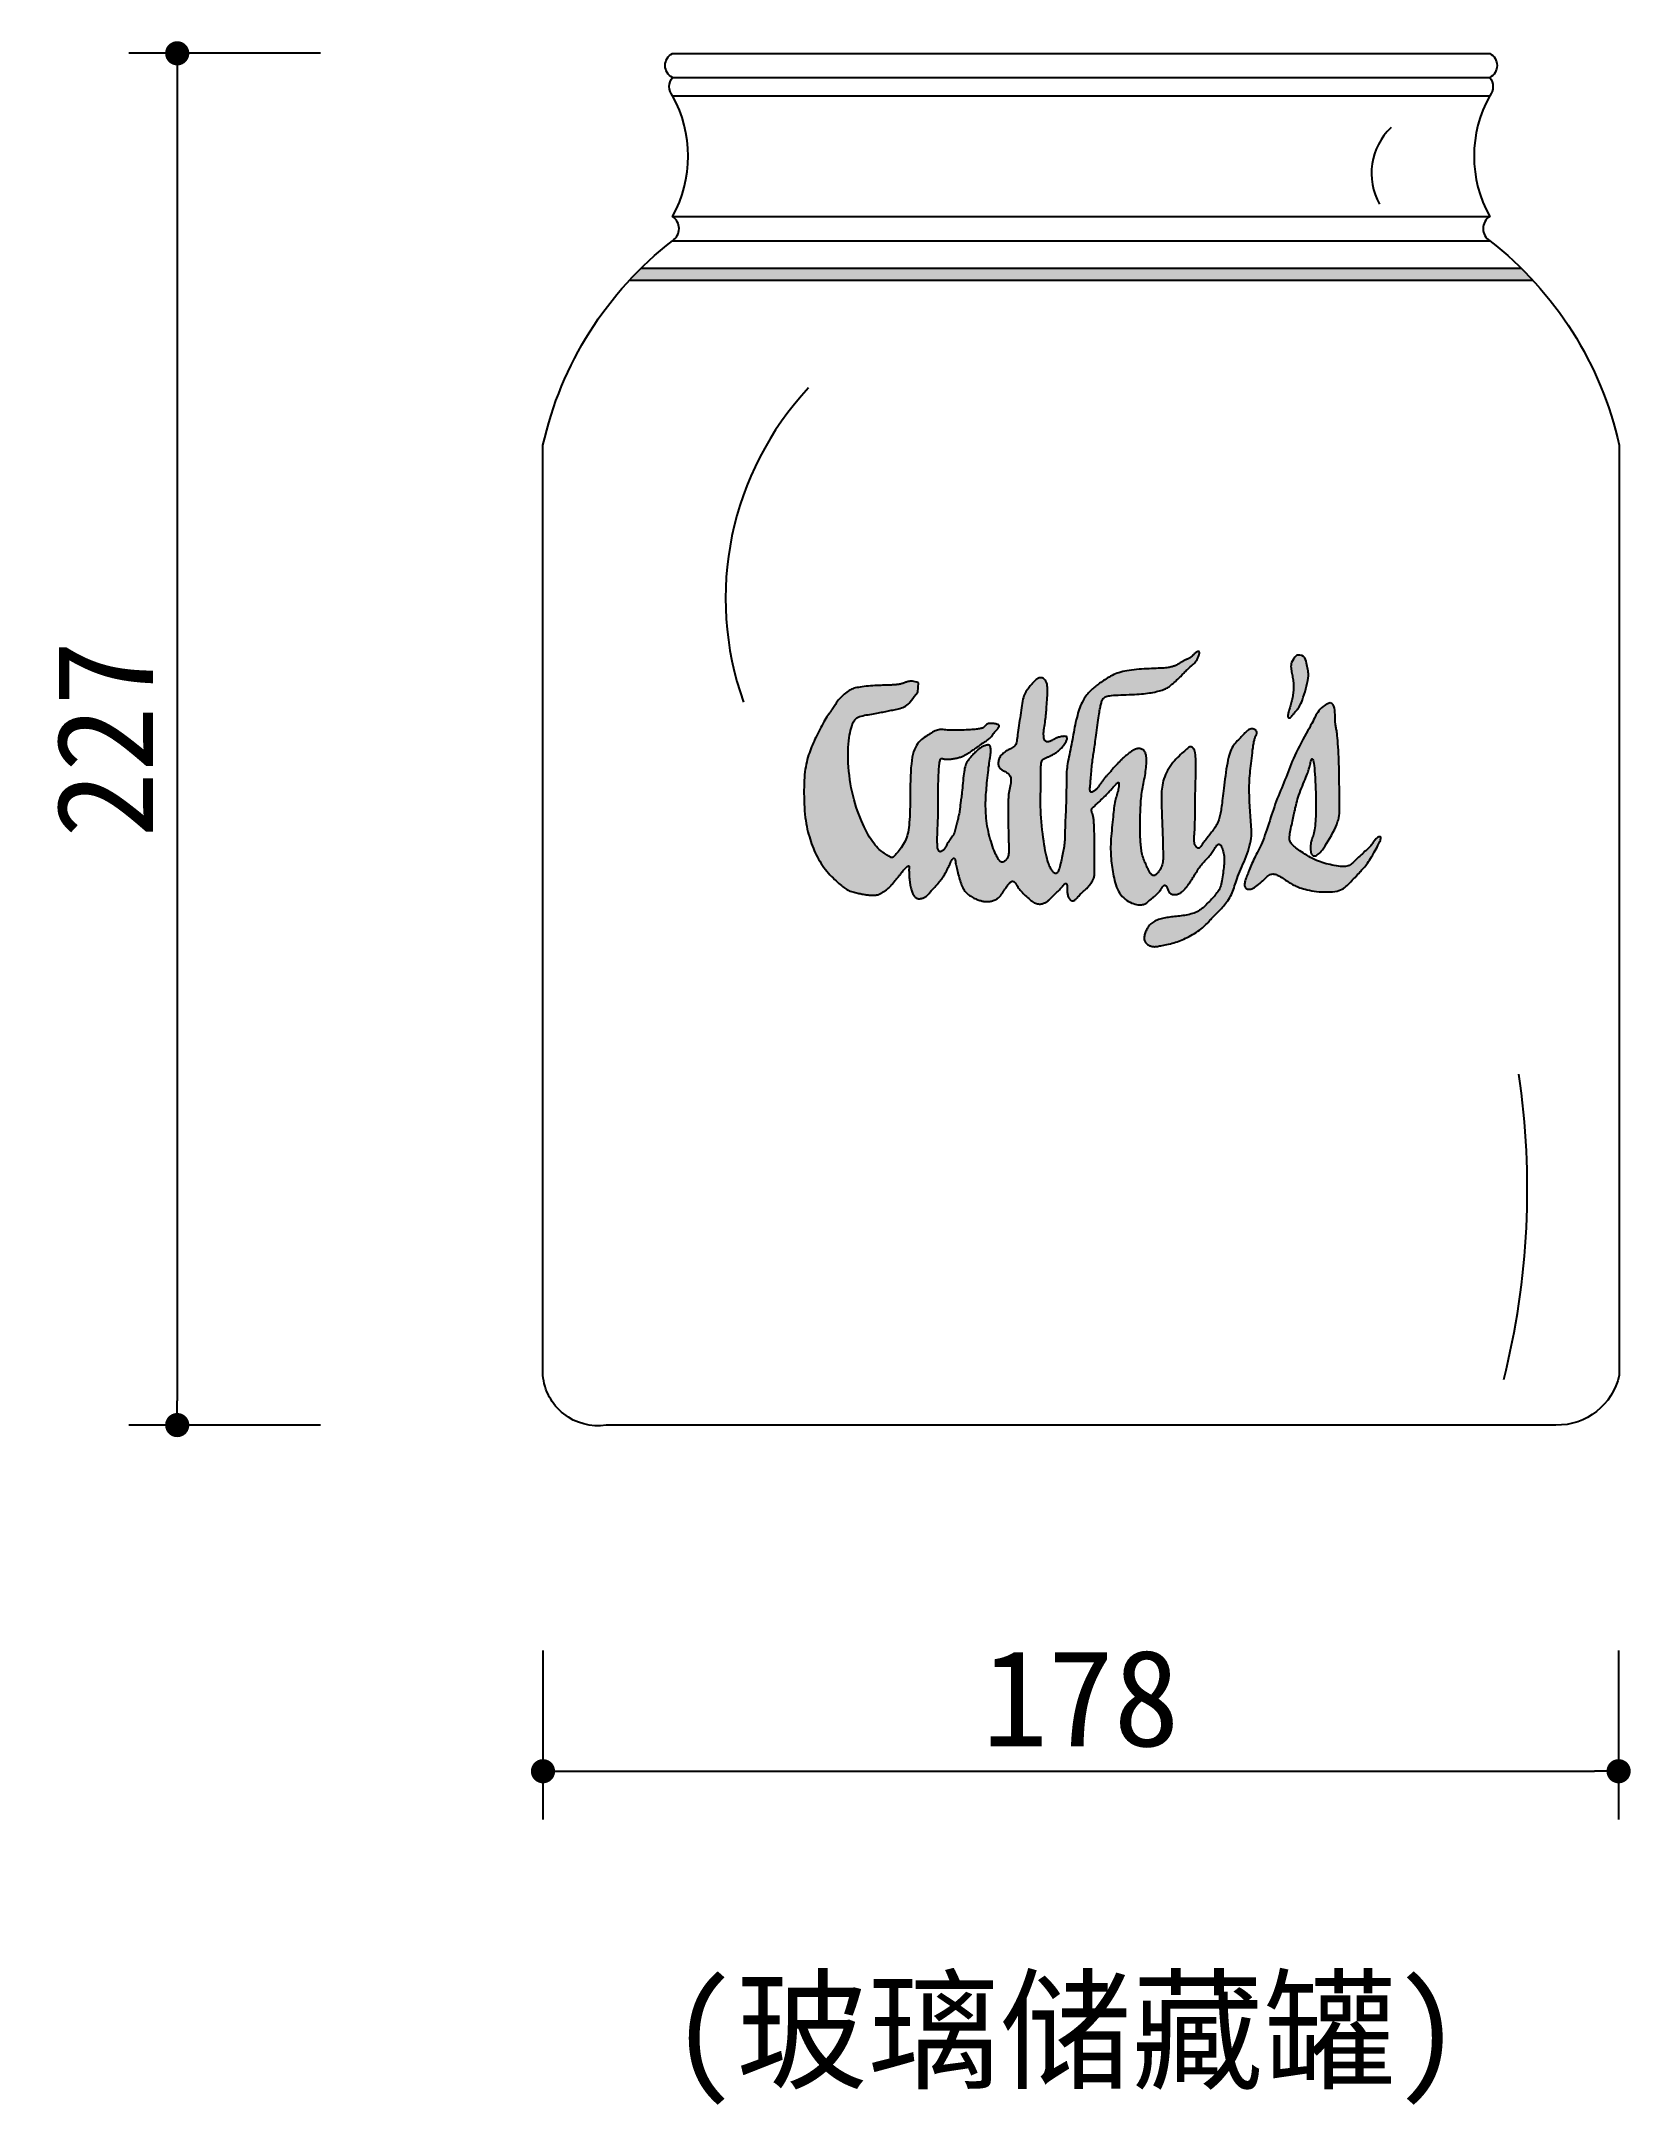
# Model space of a CAD drawing. Extents: x 164 to 427, y 266 to 608.
import ezdxf

# ---------------------------------------------------------------- set-up
doc = ezdxf.new("R2010")
doc.units = 0
doc.header["$MEASUREMENT"] = 0
doc.layers.get('0').update_dxf_attribs({"linetype": 'CONTINUOUS'})
doc.layers.get('DEFPOINTS').update_dxf_attribs({"linetype": 'CONTINUOUS'})
for name, color, linetype in [('3', 3, 'CONTINUOUS'), ('7', 7, 'CONTINUOUS'), ('BH', 3, 'CONTINUOUS'), ('DIM', 3, 'CONTINUOUS'), ('TEXT', 3, 'CONTINUOUS')]:
    doc.layers.add(name, color=color, linetype=linetype)
doc.styles.add('HZ', font='simfang.ttf')
doc.dimstyles.new('BOOK', dxfattribs={"dimscale": 8, "dimtxt": 2, "dimasz": 0.5, "dimexe": 1, "dimexo": 1, "dimgap": 0.5, "dimtad": 1, "dimdec": 0, "dimtxsty": 'HZ', "dimblk1": 'DOT', "dimblk2": 'DOT', "dimsah": 1, "dimcen": 0, "dimazin": 3, "dimtfac": 0.5, "dimtdec": 0, "dimtmove": 0, "dimatfit": 3, "dimtolj": 1, "dimtzin": 0})

msp = doc.modelspace()

# ---------------------------------------------------------------- texts
at = {"layer": 'TEXT', "linetype": 'BYBLOCK', "style": 'HZ'}
msp.add_text('(玻璃储藏罐)', height=16, dxfattribs=at).set_placement((268.19, 270.46))

# ---------------------------------------------------------------- blocks, each defined once
blk = doc.blocks.new('_DOT')
at = {"color": 0, "linetype": 'BYBLOCK'}
blk.add_line((-0.5, 0), (-1, 0), dxfattribs=at)
at = {"color": 0, "linetype": 'BYBLOCK', "const_width": 0.5}
blk.add_lwpolyline([(-0.25, 0, 1), (0.25, 0, 1)], format="xyb", close=True, dxfattribs=at)
blk = doc.blocks.new('*D1')
at = {"color": 0, "linetype": 'BYBLOCK'}
for p, q in [((1150.28, 522.67), (1150.28, 494.67)), ((1328.28, 522.67), (1328.28, 494.67)), ((1154.28, 502.67), (1324.28, 502.67))]:
    blk.add_line(p, q, dxfattribs=at)
at = {"layer": 'DEFPOINTS', "color": 0, "linetype": 'BYBLOCK'}
for p in [(1150.28, 530.67), (1328.28, 530.67), (1328.28, 502.67)]:
    blk.add_point(p, dxfattribs=at)
at = {"color": 0, "linetype": 'BYBLOCK', "xscale": 4, "yscale": 4, "zscale": 4, "rotation": 180}
blk.add_blockref('_DOT', (1150.28, 502.67), dxfattribs=at)
at = {"color": 0, "linetype": 'BYBLOCK', "xscale": 4, "yscale": 4, "zscale": 4}
blk.add_blockref('_DOT', (1328.28, 502.67), dxfattribs=at)
at = {"color": 0, "linetype": 'BYBLOCK', "insert": (1239.28, 514.67), "char_height": 16, "attachment_point": 5, "style": 'HZ'}
blk.add_mtext('\\A1;178', dxfattribs=at)
blk = doc.blocks.new('*D0')
at = {"color": 0, "linetype": 'BYBLOCK'}
for p, q in [((1113.46, 786.95), (1081.75, 786.95)), ((1089.75, 782.95), (1089.75, 563.95)), ((1113.46, 559.95), (1081.75, 559.95))]:
    blk.add_line(p, q, dxfattribs=at)
at = {"layer": 'DEFPOINTS', "color": 0, "linetype": 'BYBLOCK'}
for p in [(1121.46, 786.95), (1089.75, 559.95), (1121.46, 559.95)]:
    blk.add_point(p, dxfattribs=at)
at = {"color": 0, "linetype": 'BYBLOCK', "xscale": 4, "yscale": 4, "zscale": 4}
for p, rotation in [((1089.75, 786.95), 90), ((1089.75, 559.95), 270)]:
    blk.add_blockref('_DOT', p, dxfattribs=dict(at, rotation=rotation))
at = {"color": 0, "linetype": 'BYBLOCK', "insert": (1077.75, 673.45), "char_height": 16, "attachment_point": 5, "rotation": 90, "style": 'HZ'}
blk.add_mtext('\\A1;227', dxfattribs=at)

# ---------------------------------------------------------------- dimensions: what is measured, and where the dimension line sits
at = {"layer": 'DIM'}
dim = msp.add_linear_dim(base=(186.6, 378.65), p1=(218.32, 605.65), p2=(218.32, 378.65), angle=90, dimstyle='BOOK', dxfattribs=at)
dim.commit()
dim.dimension.update_dxf_attribs({"geometry": '*D0', "text_midpoint": (174.6, 492.15), "insert": (-903.15, -181.29)})
dim = msp.add_linear_dim(base=(425.13, 321.38), p1=(247.13, 349.38), p2=(425.13, 349.38), dimstyle='BOOK', dxfattribs=at)
dim.commit()
dim.dimension.update_dxf_attribs({"geometry": '*D1', "text_midpoint": (336.13, 333.38), "insert": (-903.15, -181.29)})

# ---------------------------------------------------------------- hatches: boundary and pattern name
at = {"layer": '3'}
msp.add_hatch(color=256, dxfattribs=at).paths.add_polyline_path([(408.99, 570.12), (263.37, 570.12, 0.011804), (261.43, 568.12), (410.93, 568.12, 0.011804)])
at = {"layer": 'BH'}
h = msp.add_hatch(color=256, dxfattribs=at)
h.paths.add_polyline_path([(377.39, 498.17), (376.94, 497.99), (376.55, 497.78), (376.22, 497.56), (375.94, 497.33), (375.7, 497.09), (375.5, 496.84), (375.33, 496.6), (375.18, 496.35), (375.04, 496.11), (374.91, 495.87), (374.78, 495.62), (374.65, 495.35), (374.5, 495.06), (374.34, 494.75), (374.16, 494.4), (373.95, 494.01), (373.72, 493.58), (373.45, 493.11), (373.17, 492.61), (372.88, 492.09), (372.59, 491.56), (372.3, 491.02), (372.02, 490.49), (371.76, 489.97), (371.53, 489.47), (371.32, 488.99), (371.12, 488.52), (370.94, 488.07), (370.77, 487.63), (370.61, 487.19), (370.44, 486.76), (370.28, 486.32), (370.1, 485.89), (369.92, 485.45), (369.74, 485.01), (369.56, 484.57), (369.37, 484.13), (369.18, 483.68), (369, 483.24), (368.82, 482.79), (368.65, 482.35), (368.48, 481.9), (368.32, 481.45), (368.16, 481), (368, 480.55), (367.85, 480.09), (367.69, 479.62), (367.54, 479.15), (367.39, 478.67), (367.23, 478.19), (367.08, 477.71), (366.93, 477.23), (366.77, 476.77), (366.61, 476.31), (366.45, 475.88), (366.29, 475.46), (366.12, 475.07), (365.96, 474.7), (365.79, 474.35), (365.62, 474.01), (365.46, 473.69), (365.3, 473.38), (365.14, 473.07), (364.99, 472.77), (364.85, 472.47), (364.71, 472.18), (364.58, 471.89), (364.46, 471.6), (364.34, 471.31), (364.22, 471.04), (364.11, 470.77), (364.01, 470.51), (363.9, 470.25), (363.8, 470.01), (363.71, 469.77), (363.62, 469.54), (363.53, 469.33), (363.46, 469.12), (363.39, 468.92), (363.33, 468.72), (363.29, 468.54), (363.25, 468.37), (363.23, 468.2), (363.22, 468.05), (363.23, 467.91), (363.26, 467.78), (363.31, 467.67), (363.38, 467.57), (363.47, 467.48), (363.59, 467.41), (363.72, 467.36), (363.88, 467.34), (364.05, 467.33), (364.24, 467.36), (364.44, 467.42), (364.65, 467.5), (364.87, 467.63), (365.1, 467.78), (365.33, 467.95), (365.56, 468.14), (365.8, 468.34), (366.02, 468.55), (366.24, 468.75), (366.45, 468.94), (366.64, 469.12), (366.82, 469.29), (366.99, 469.43), (367.15, 469.56), (367.31, 469.67), (367.46, 469.75), (367.62, 469.81), (367.77, 469.85), (367.94, 469.86), (368.1, 469.85), (368.27, 469.81), (368.45, 469.76), (368.63, 469.68), (368.81, 469.59), (369, 469.49), (369.2, 469.38), (369.4, 469.26), (369.61, 469.13), (369.81, 469), (370.02, 468.86), (370.23, 468.73), (370.43, 468.6), (370.63, 468.47), (370.82, 468.35), (371.01, 468.24), (371.19, 468.13), (371.37, 468.03), (371.55, 467.94), (371.74, 467.85), (371.94, 467.76), (372.16, 467.67), (372.4, 467.58), (372.67, 467.49), (372.96, 467.41), (373.27, 467.32), (373.61, 467.24), (373.96, 467.16), (374.34, 467.09), (374.74, 467.03), (375.16, 466.97), (375.59, 466.93), (376.04, 466.9), (376.49, 466.89), (376.94, 466.89), (377.38, 466.9), (377.79, 466.93), (378.18, 466.97), (378.54, 467.04), (378.85, 467.11), (379.13, 467.21), (379.38, 467.32), (379.6, 467.46), (379.81, 467.6), (380.01, 467.77), (380.21, 467.95), (380.41, 468.15), (380.62, 468.36), (380.84, 468.58), (381.06, 468.82), (381.28, 469.05), (381.51, 469.29), (381.72, 469.52), (381.93, 469.75), (382.13, 469.96), (382.32, 470.16), (382.5, 470.34), (382.66, 470.52), (382.82, 470.7), (382.98, 470.87), (383.13, 471.05), (383.28, 471.24), (383.43, 471.44), (383.59, 471.66), (383.74, 471.9), (383.9, 472.14), (384.06, 472.4), (384.22, 472.67), (384.38, 472.94), (384.54, 473.22), (384.7, 473.49), (384.86, 473.77), (385.01, 474.04), (385.16, 474.3), (385.29, 474.55), (385.42, 474.79), (385.53, 475.01), (385.62, 475.22), (385.7, 475.4), (385.75, 475.56), (385.79, 475.69), (385.8, 475.8), (385.79, 475.89), (385.77, 475.95), (385.73, 476), (385.67, 476.02), (385.61, 476.02), (385.52, 476.01), (385.43, 475.98), (385.33, 475.93), (385.22, 475.87), (385.12, 475.79), (385.01, 475.7), (384.91, 475.61), (384.81, 475.51), (384.72, 475.4), (384.63, 475.29), (384.55, 475.17), (384.48, 475.05), (384.39, 474.92), (384.31, 474.8), (384.22, 474.67), (384.12, 474.54), (384.01, 474.41), (383.89, 474.28), (383.75, 474.14), (383.61, 474.01), (383.45, 473.86), (383.28, 473.71), (383.1, 473.55), (382.92, 473.38), (382.72, 473.2), (382.51, 473.01), (382.3, 472.82), (382.09, 472.62), (381.89, 472.42), (381.69, 472.23), (381.5, 472.05), (381.32, 471.88), (381.16, 471.72), (381, 471.58), (380.85, 471.46), (380.7, 471.35), (380.54, 471.26), (380.37, 471.19), (380.17, 471.13), (379.94, 471.1), (379.69, 471.09), (379.4, 471.09), (379.09, 471.11), (378.77, 471.15), (378.43, 471.2), (378.08, 471.26), (377.74, 471.32), (377.39, 471.4), (377.06, 471.48), (376.73, 471.56), (376.41, 471.65), (376.09, 471.75), (375.77, 471.86), (375.45, 471.98), (375.13, 472.11), (374.81, 472.26), (374.49, 472.42), (374.16, 472.59), (373.84, 472.77), (373.52, 472.95), (373.21, 473.14), (372.92, 473.33), (372.64, 473.51), (372.37, 473.69), (372.13, 473.87), (371.91, 474.03), (371.71, 474.18), (371.53, 474.33), (371.37, 474.48), (371.23, 474.61), (371.1, 474.74), (371, 474.87), (370.91, 474.99), (370.83, 475.11), (370.77, 475.23), (370.72, 475.37), (370.69, 475.51), (370.68, 475.67), (370.67, 475.85), (370.68, 476.05), (370.71, 476.28), (370.74, 476.54), (370.79, 476.81), (370.84, 477.1), (370.9, 477.39), (370.96, 477.69), (371.03, 477.99), (371.09, 478.29), (371.15, 478.58), (371.22, 478.86), (371.28, 479.14), (371.34, 479.41), (371.4, 479.68), (371.46, 479.94), (371.52, 480.21), (371.58, 480.48), (371.63, 480.75), (371.7, 481.03), (371.76, 481.31), (371.83, 481.6), (371.91, 481.9), (372, 482.22), (372.1, 482.55), (372.22, 482.9), (372.35, 483.27), (372.49, 483.65), (372.64, 484.03), (372.8, 484.41), (372.95, 484.79), (373.1, 485.15), (373.24, 485.49), (373.37, 485.81), (373.49, 486.09), (373.59, 486.35), (373.68, 486.58), (373.76, 486.79), (373.82, 486.99), (373.88, 487.18), (373.94, 487.37), (373.98, 487.56), (374.03, 487.76), (374.07, 487.95), (374.12, 488.15), (374.16, 488.33), (374.2, 488.5), (374.24, 488.65), (374.28, 488.77), (374.33, 488.86), (374.38, 488.91), (374.43, 488.91), (374.48, 488.87), (374.53, 488.78), (374.58, 488.63), (374.64, 488.42), (374.69, 488.14), (374.74, 487.79), (374.78, 487.37), (374.82, 486.88), (374.86, 486.35), (374.9, 485.77), (374.93, 485.17), (374.96, 484.56), (374.98, 483.95), (375, 483.35), (375.02, 482.78), (375.03, 482.23), (375.03, 481.71), (375.04, 481.2), (375.03, 480.72), (375.03, 480.26), (375.02, 479.81), (375, 479.38), (374.98, 478.97), (374.96, 478.57), (374.93, 478.19), (374.89, 477.83), (374.85, 477.49), (374.81, 477.17), (374.76, 476.88), (374.7, 476.62), (374.64, 476.38), (374.58, 476.16), (374.51, 475.96), (374.44, 475.77), (374.38, 475.59), (374.32, 475.4), (374.26, 475.21), (374.22, 475.01), (374.18, 474.79), (374.16, 474.56), (374.14, 474.32), (374.14, 474.09), (374.15, 473.86), (374.18, 473.64), (374.21, 473.44), (374.27, 473.27), (374.33, 473.13), (374.41, 473.02), (374.5, 472.93), (374.61, 472.88), (374.72, 472.85), (374.84, 472.85), (374.97, 472.88), (375.11, 472.93), (375.25, 473.01), (375.41, 473.11), (375.57, 473.25), (375.74, 473.42), (375.92, 473.63), (376.12, 473.88), (376.33, 474.17), (376.57, 474.51), (376.81, 474.89), (377.07, 475.32), (377.34, 475.77), (377.6, 476.24), (377.86, 476.72), (378.09, 477.19), (378.31, 477.64), (378.49, 478.07), (378.63, 478.46), (378.75, 478.83), (378.83, 479.17), (378.89, 479.51), (378.93, 479.84), (378.95, 480.19), (378.96, 480.55), (378.96, 480.95), (378.96, 481.37), (378.95, 481.83), (378.95, 482.31), (378.94, 482.8), (378.93, 483.3), (378.93, 483.78), (378.92, 484.26), (378.91, 484.71), (378.91, 485.14), (378.9, 485.54), (378.9, 485.94), (378.89, 486.33), (378.88, 486.73), (378.88, 487.15), (378.86, 487.59), (378.85, 488.07), (378.83, 488.6), (378.81, 489.16), (378.78, 489.73), (378.75, 490.31), (378.72, 490.88), (378.68, 491.42), (378.65, 491.91), (378.61, 492.36), (378.58, 492.73), (378.54, 493.05), (378.51, 493.31), (378.48, 493.54), (378.44, 493.73), (378.41, 493.9), (378.38, 494.05), (378.35, 494.2), (378.32, 494.36), (378.29, 494.52), (378.27, 494.7), (378.25, 494.9), (378.23, 495.11), (378.22, 495.35), (378.2, 495.62), (378.2, 495.92), (378.2, 496.25), (378.19, 496.6), (378.16, 496.96), (378.11, 497.29), (378.02, 497.6), (377.88, 497.86), (377.67, 498.06)])
h.paths.add_polyline_path([(371.86, 506.05), (371.55, 505.72), (371.31, 505.41), (371.14, 505.13), (371.02, 504.88), (370.95, 504.64), (370.92, 504.41), (370.91, 504.19), (370.93, 503.97), (370.95, 503.75), (370.98, 503.53), (371.02, 503.31), (371.06, 503.09), (371.11, 502.87), (371.15, 502.65), (371.19, 502.43), (371.23, 502.2), (371.26, 501.98), (371.29, 501.76), (371.31, 501.54), (371.33, 501.31), (371.33, 501.09), (371.34, 500.86), (371.33, 500.64), (371.33, 500.41), (371.31, 500.18), (371.29, 499.95), (371.26, 499.72), (371.23, 499.49), (371.2, 499.26), (371.16, 499.04), (371.11, 498.81), (371.06, 498.59), (371, 498.38), (370.95, 498.17), (370.89, 497.96), (370.82, 497.76), (370.76, 497.56), (370.7, 497.37), (370.65, 497.18), (370.59, 497), (370.54, 496.82), (370.49, 496.65), (370.46, 496.48), (370.43, 496.33), (370.4, 496.19), (370.39, 496.06), (370.39, 495.95), (370.4, 495.86), (370.43, 495.79), (370.46, 495.73), (370.51, 495.7), (370.56, 495.68), (370.62, 495.68), (370.68, 495.69), (370.74, 495.71), (370.81, 495.75), (370.87, 495.8), (370.94, 495.85), (371, 495.91), (371.06, 495.98), (371.12, 496.06), (371.19, 496.14), (371.26, 496.23), (371.33, 496.31), (371.4, 496.4), (371.47, 496.49), (371.55, 496.58), (371.63, 496.68), (371.71, 496.78), (371.79, 496.88), (371.88, 496.98), (371.97, 497.09), (372.06, 497.21), (372.15, 497.33), (372.24, 497.48), (372.34, 497.65), (372.45, 497.85), (372.56, 498.09), (372.68, 498.37), (372.81, 498.7), (372.95, 499.09), (373.09, 499.53), (373.24, 499.99), (373.38, 500.48), (373.5, 500.96), (373.61, 501.43), (373.7, 501.88), (373.77, 502.28), (373.8, 502.64), (373.8, 502.95), (373.78, 503.23), (373.75, 503.48), (373.7, 503.72), (373.65, 503.96), (373.59, 504.21), (373.54, 504.47), (373.49, 504.76), (373.43, 505.05), (373.34, 505.34), (373.21, 505.61), (373.01, 505.83), (372.73, 505.99), (372.36, 506.07)])
h.paths.add_polyline_path([(309.15, 499.96), (309.27, 501.47), (309, 501.58), (308.74, 501.66), (308.51, 501.71), (308.29, 501.74), (308.08, 501.75), (307.89, 501.74), (307.72, 501.72), (307.56, 501.69), (307.42, 501.66), (307.29, 501.62), (307.16, 501.58), (307.04, 501.53), (306.93, 501.49), (306.81, 501.45), (306.69, 501.4), (306.56, 501.36), (306.43, 501.33), (306.29, 501.29), (306.15, 501.26), (306, 501.23), (305.86, 501.21), (305.71, 501.19), (305.57, 501.17), (305.44, 501.16), (305.31, 501.15), (305.19, 501.14), (305.07, 501.13), (304.95, 501.13), (304.81, 501.12), (304.67, 501.12), (304.5, 501.12), (304.32, 501.11), (304.1, 501.11), (303.87, 501.1), (303.61, 501.09), (303.34, 501.08), (303.04, 501.07), (302.73, 501.06), (302.4, 501.04), (302.05, 501.02), (301.7, 501), (301.34, 500.97), (300.98, 500.94), (300.62, 500.91), (300.27, 500.87), (299.93, 500.83), (299.62, 500.79), (299.32, 500.74), (299.06, 500.69), (298.81, 500.64), (298.59, 500.58), (298.39, 500.51), (298.19, 500.43), (298, 500.33), (297.81, 500.22), (297.61, 500.09), (297.41, 499.94), (297.2, 499.78), (296.99, 499.6), (296.79, 499.42), (296.58, 499.23), (296.39, 499.03), (296.21, 498.84), (296.04, 498.65), (295.89, 498.46), (295.75, 498.28), (295.63, 498.1), (295.51, 497.93), (295.4, 497.76), (295.3, 497.59), (295.19, 497.42), (295.08, 497.25), (294.96, 497.07), (294.83, 496.89), (294.69, 496.71), (294.55, 496.51), (294.41, 496.31), (294.26, 496.09), (294.1, 495.85), (293.94, 495.59), (293.77, 495.32), (293.6, 495.02), (293.43, 494.71), (293.26, 494.39), (293.09, 494.07), (292.92, 493.74), (292.76, 493.41), (292.6, 493.08), (292.44, 492.76), (292.29, 492.45), (292.14, 492.14), (292, 491.83), (291.86, 491.52), (291.72, 491.21), (291.59, 490.89), (291.46, 490.57), (291.33, 490.24), (291.21, 489.9), (291.09, 489.55), (290.97, 489.18), (290.87, 488.81), (290.77, 488.42), (290.68, 488.02), (290.6, 487.61), (290.53, 487.18), (290.48, 486.74), (290.43, 486.28), (290.39, 485.8), (290.36, 485.31), (290.34, 484.8), (290.33, 484.28), (290.32, 483.73), (290.32, 483.17), (290.33, 482.6), (290.34, 482.03), (290.36, 481.45), (290.39, 480.87), (290.42, 480.3), (290.47, 479.75), (290.53, 479.21), (290.6, 478.7), (290.68, 478.21), (290.77, 477.74), (290.87, 477.28), (290.98, 476.85), (291.09, 476.42), (291.21, 476.01), (291.33, 475.61), (291.46, 475.22), (291.59, 474.84), (291.73, 474.46), (291.87, 474.09), (292.02, 473.72), (292.18, 473.36), (292.36, 473.01), (292.54, 472.65), (292.73, 472.3), (292.94, 471.95), (293.16, 471.61), (293.39, 471.27), (293.62, 470.94), (293.86, 470.62), (294.11, 470.31), (294.36, 470.01), (294.62, 469.73), (294.88, 469.46), (295.13, 469.2), (295.38, 468.95), (295.63, 468.72), (295.87, 468.5), (296.1, 468.3), (296.31, 468.11), (296.52, 467.94), (296.71, 467.78), (296.9, 467.63), (297.08, 467.5), (297.25, 467.38), (297.43, 467.27), (297.61, 467.18), (297.8, 467.09), (297.99, 467.01), (298.19, 466.94), (298.39, 466.88), (298.6, 466.83), (298.81, 466.78), (299.01, 466.73), (299.22, 466.69), (299.41, 466.65), (299.6, 466.61), (299.79, 466.58), (299.96, 466.54), (300.14, 466.51), (300.31, 466.48), (300.47, 466.45), (300.63, 466.42), (300.79, 466.4), (300.95, 466.38), (301.11, 466.36), (301.26, 466.35), (301.41, 466.34), (301.56, 466.34), (301.7, 466.33), (301.84, 466.34), (301.97, 466.34), (302.1, 466.35), (302.22, 466.37), (302.33, 466.39), (302.44, 466.41), (302.54, 466.43), (302.64, 466.46), (302.73, 466.49), (302.81, 466.53), (302.89, 466.56), (302.97, 466.6), (303.04, 466.64), (303.11, 466.68), (303.19, 466.73), (303.26, 466.78), (303.34, 466.84), (303.43, 466.89), (303.53, 466.96), (303.63, 467.02), (303.73, 467.09), (303.84, 467.17), (303.95, 467.24), (304.06, 467.32), (304.16, 467.41), (304.27, 467.49), (304.37, 467.58), (304.47, 467.67), (304.56, 467.76), (304.65, 467.85), (304.74, 467.95), (304.83, 468.05), (304.92, 468.15), (305, 468.25), (305.09, 468.35), (305.18, 468.46), (305.26, 468.56), (305.35, 468.67), (305.43, 468.78), (305.52, 468.89), (305.61, 468.99), (305.69, 469.1), (305.78, 469.2), (305.86, 469.3), (305.95, 469.4), (306.03, 469.5), (306.12, 469.59), (306.2, 469.69), (306.28, 469.79), (306.36, 469.89), (306.43, 469.99), (306.51, 470.09), (306.58, 470.19), (306.66, 470.29), (306.74, 470.39), (306.81, 470.49), (306.89, 470.58), (306.98, 470.68), (307.07, 470.77), (307.16, 470.86), (307.25, 470.94), (307.33, 471.02), (307.41, 471.08), (307.49, 471.13), (307.56, 471.17), (307.61, 471.18), (307.65, 471.18), (307.68, 471.16), (307.7, 471.13), (307.71, 471.08), (307.71, 471.02), (307.71, 470.95), (307.71, 470.87), (307.7, 470.78), (307.7, 470.69), (307.69, 470.59), (307.69, 470.48), (307.69, 470.37), (307.7, 470.24), (307.7, 470.1), (307.71, 469.96), (307.71, 469.8), (307.72, 469.62), (307.73, 469.44), (307.75, 469.24), (307.77, 469.04), (307.79, 468.83), (307.81, 468.62), (307.84, 468.4), (307.87, 468.19), (307.91, 467.98), (307.95, 467.78), (308, 467.58), (308.04, 467.38), (308.1, 467.2), (308.15, 467.02), (308.21, 466.86), (308.28, 466.7), (308.34, 466.55), (308.41, 466.42), (308.48, 466.3), (308.56, 466.19), (308.64, 466.1), (308.72, 466.01), (308.81, 465.94), (308.89, 465.88), (308.99, 465.84), (309.08, 465.81), (309.18, 465.78), (309.28, 465.77), (309.38, 465.77), (309.48, 465.77), (309.58, 465.78), (309.69, 465.79), (309.79, 465.81), (309.89, 465.84), (310, 465.87), (310.1, 465.9), (310.2, 465.95), (310.3, 466), (310.4, 466.06), (310.5, 466.13), (310.6, 466.2), (310.7, 466.29), (310.8, 466.39), (310.91, 466.51), (311.03, 466.63), (311.15, 466.77), (311.29, 466.93), (311.44, 467.1), (311.61, 467.29), (311.79, 467.49), (311.97, 467.7), (312.16, 467.91), (312.35, 468.12), (312.52, 468.33), (312.69, 468.53), (312.84, 468.71), (312.98, 468.87), (313.09, 469.02), (313.19, 469.15), (313.28, 469.29), (313.37, 469.41), (313.45, 469.55), (313.53, 469.68), (313.61, 469.83), (313.7, 469.99), (313.8, 470.17), (313.89, 470.35), (313.99, 470.53), (314.09, 470.72), (314.18, 470.91), (314.27, 471.09), (314.36, 471.26), (314.44, 471.43), (314.51, 471.58), (314.57, 471.71), (314.64, 471.84), (314.7, 471.96), (314.75, 472.06), (314.81, 472.16), (314.86, 472.24), (314.92, 472.31), (314.98, 472.37), (315.03, 472.42), (315.09, 472.45), (315.14, 472.46), (315.18, 472.46), (315.23, 472.43), (315.27, 472.39), (315.3, 472.32), (315.32, 472.23), (315.35, 472.12), (315.37, 471.99), (315.4, 471.84), (315.42, 471.67), (315.46, 471.48), (315.49, 471.28), (315.54, 471.05), (315.6, 470.81), (315.66, 470.57), (315.72, 470.31), (315.79, 470.04), (315.86, 469.78), (315.94, 469.51), (316.01, 469.25), (316.08, 468.99), (316.16, 468.73), (316.23, 468.49), (316.31, 468.25), (316.4, 468.02), (316.49, 467.8), (316.59, 467.59), (316.7, 467.39), (316.82, 467.2), (316.95, 467.02), (317.1, 466.86), (317.25, 466.7), (317.4, 466.56), (317.57, 466.42), (317.73, 466.3), (317.91, 466.18), (318.08, 466.08), (318.25, 465.98), (318.43, 465.88), (318.6, 465.8), (318.77, 465.73), (318.94, 465.66), (319.1, 465.6), (319.26, 465.54), (319.41, 465.49), (319.56, 465.45), (319.7, 465.41), (319.83, 465.38), (319.96, 465.35), (320.08, 465.33), (320.2, 465.31), (320.32, 465.3), (320.43, 465.29), (320.53, 465.28), (320.64, 465.28), (320.75, 465.28), (320.86, 465.29), (320.97, 465.3), (321.09, 465.32), (321.22, 465.35), (321.36, 465.38), (321.5, 465.42), (321.65, 465.47), (321.8, 465.52), (321.95, 465.59), (322.1, 465.66), (322.24, 465.73), (322.37, 465.82), (322.49, 465.9), (322.6, 466), (322.7, 466.1), (322.79, 466.2), (322.87, 466.3), (322.95, 466.4), (323.02, 466.51), (323.09, 466.61), (323.16, 466.7), (323.23, 466.8), (323.29, 466.9), (323.36, 467), (323.43, 467.1), (323.51, 467.21), (323.58, 467.33), (323.67, 467.46), (323.76, 467.59), (323.85, 467.74), (323.95, 467.89), (324.05, 468.04), (324.16, 468.18), (324.26, 468.3), (324.37, 468.42), (324.47, 468.51), (324.57, 468.58), (324.67, 468.63), (324.77, 468.65), (324.87, 468.65), (324.96, 468.63), (325.05, 468.59), (325.13, 468.53), (325.22, 468.45), (325.3, 468.36), (325.38, 468.25), (325.46, 468.13), (325.54, 467.99), (325.63, 467.84), (325.73, 467.69), (325.84, 467.52), (325.96, 467.35), (326.1, 467.18), (326.25, 467), (326.41, 466.82), (326.58, 466.64), (326.76, 466.46), (326.94, 466.29), (327.13, 466.11), (327.32, 465.94), (327.51, 465.78), (327.7, 465.62), (327.88, 465.47), (328.07, 465.34), (328.25, 465.21), (328.43, 465.11), (328.61, 465.02), (328.79, 464.96), (328.96, 464.91), (329.12, 464.89), (329.28, 464.88), (329.43, 464.88), (329.58, 464.9), (329.72, 464.93), (329.86, 464.97), (329.98, 465.01), (330.1, 465.06), (330.21, 465.1), (330.31, 465.16), (330.41, 465.21), (330.51, 465.27), (330.61, 465.34), (330.71, 465.42), (330.81, 465.51), (330.91, 465.6), (331.02, 465.7), (331.14, 465.82), (331.25, 465.93), (331.38, 466.06), (331.5, 466.18), (331.63, 466.31), (331.77, 466.45), (331.91, 466.58), (332.05, 466.71), (332.19, 466.85), (332.34, 466.98), (332.47, 467.12), (332.61, 467.25), (332.73, 467.38), (332.85, 467.5), (332.96, 467.62), (333.05, 467.74), (333.14, 467.85), (333.22, 467.96), (333.3, 468.05), (333.37, 468.13), (333.43, 468.2), (333.49, 468.25), (333.55, 468.28), (333.61, 468.3), (333.66, 468.3), (333.71, 468.28), (333.75, 468.25), (333.79, 468.2), (333.82, 468.13), (333.84, 468.04), (333.85, 467.94), (333.86, 467.82), (333.86, 467.69), (333.86, 467.55), (333.86, 467.4), (333.86, 467.25), (333.86, 467.1), (333.87, 466.94), (333.89, 466.79), (333.91, 466.64), (333.94, 466.49), (333.98, 466.35), (334.01, 466.22), (334.06, 466.1), (334.1, 465.98), (334.15, 465.88), (334.2, 465.79), (334.25, 465.72), (334.31, 465.65), (334.36, 465.59), (334.42, 465.55), (334.48, 465.51), (334.54, 465.48), (334.6, 465.45), (334.66, 465.43), (334.73, 465.42), (334.8, 465.42), (334.87, 465.43), (334.95, 465.45), (335.03, 465.49), (335.12, 465.54), (335.22, 465.61), (335.32, 465.7), (335.43, 465.81), (335.54, 465.93), (335.66, 466.07), (335.79, 466.2), (335.92, 466.34), (336.05, 466.49), (336.18, 466.62), (336.31, 466.75), (336.45, 466.88), (336.58, 467), (336.72, 467.11), (336.85, 467.23), (336.98, 467.35), (337.11, 467.47), (337.24, 467.6), (337.36, 467.73), (337.48, 467.87), (337.59, 468.01), (337.7, 468.15), (337.8, 468.29), (337.9, 468.43), (337.98, 468.57), (338.06, 468.7), (338.13, 468.82), (338.19, 468.95), (338.24, 469.07), (338.28, 469.19), (338.32, 469.32), (338.35, 469.45), (338.37, 469.6), (338.38, 469.75), (338.39, 469.92), (338.4, 470.11), (338.4, 470.32), (338.4, 470.54), (338.4, 470.79), (338.39, 471.06), (338.39, 471.35), (338.38, 471.67), (338.38, 472.01), (338.38, 472.38), (338.37, 472.76), (338.37, 473.16), (338.37, 473.56), (338.37, 473.97), (338.37, 474.37), (338.37, 474.77), (338.37, 475.15), (338.37, 475.52), (338.37, 475.88), (338.37, 476.23), (338.37, 476.56), (338.36, 476.88), (338.36, 477.19), (338.35, 477.47), (338.34, 477.74), (338.33, 478), (338.31, 478.24), (338.3, 478.46), (338.28, 478.67), (338.26, 478.87), (338.24, 479.04), (338.21, 479.21), (338.18, 479.35), (338.16, 479.49), (338.13, 479.61), (338.1, 479.72), (338.07, 479.82), (338.04, 479.91), (338.01, 480), (337.98, 480.08), (337.96, 480.15), (337.94, 480.22), (337.92, 480.29), (337.91, 480.36), (337.9, 480.42), (337.9, 480.48), (337.91, 480.54), (337.94, 480.6), (337.97, 480.67), (338.01, 480.73), (338.07, 480.8), (338.14, 480.87), (338.22, 480.95), (338.32, 481.05), (338.44, 481.16), (338.58, 481.28), (338.73, 481.42), (338.9, 481.58), (339.09, 481.75), (339.28, 481.92), (339.47, 482.1), (339.66, 482.28), (339.85, 482.46), (340.02, 482.64), (340.19, 482.8), (340.34, 482.95), (340.49, 483.1), (340.62, 483.23), (340.74, 483.36), (340.85, 483.48), (340.96, 483.6), (341.06, 483.7), (341.15, 483.8), (341.24, 483.9), (341.32, 483.99), (341.4, 484.08), (341.48, 484.17), (341.56, 484.27), (341.65, 484.37), (341.73, 484.47), (341.83, 484.58), (341.92, 484.69), (342.02, 484.8), (342.11, 484.89), (342.19, 484.96), (342.27, 485), (342.34, 485.02), (342.39, 484.99), (342.42, 484.91), (342.44, 484.8), (342.45, 484.65), (342.44, 484.47), (342.41, 484.27), (342.38, 484.05), (342.34, 483.83), (342.29, 483.6), (342.23, 483.37), (342.16, 483.15), (342.09, 482.92), (342.02, 482.69), (341.95, 482.45), (341.88, 482.2), (341.82, 481.94), (341.76, 481.67), (341.71, 481.38), (341.66, 481.08), (341.62, 480.76), (341.58, 480.42), (341.54, 480.06), (341.5, 479.68), (341.47, 479.29), (341.42, 478.87), (341.38, 478.44), (341.33, 477.99), (341.28, 477.52), (341.24, 477.05), (341.19, 476.58), (341.15, 476.11), (341.12, 475.65), (341.09, 475.2), (341.08, 474.77), (341.07, 474.35), (341.07, 473.94), (341.08, 473.54), (341.09, 473.15), (341.11, 472.78), (341.14, 472.4), (341.17, 472.04), (341.21, 471.67), (341.25, 471.31), (341.3, 470.95), (341.35, 470.59), (341.41, 470.23), (341.48, 469.87), (341.55, 469.51), (341.63, 469.15), (341.72, 468.78), (341.82, 468.41), (341.94, 468.05), (342.06, 467.69), (342.21, 467.35), (342.37, 467.02), (342.55, 466.71), (342.76, 466.42), (342.98, 466.15), (343.23, 465.91), (343.49, 465.69), (343.76, 465.49), (344.04, 465.32), (344.31, 465.17), (344.59, 465.05), (344.86, 464.95), (345.11, 464.87), (345.36, 464.81), (345.59, 464.77), (345.8, 464.75), (346, 464.74), (346.19, 464.75), (346.36, 464.78), (346.51, 464.81), (346.64, 464.85), (346.76, 464.9), (346.87, 464.96), (346.96, 465.03), (347.05, 465.1), (347.14, 465.18), (347.22, 465.26), (347.31, 465.34), (347.41, 465.42), (347.5, 465.5), (347.61, 465.59), (347.71, 465.67), (347.82, 465.76), (347.94, 465.85), (348.05, 465.94), (348.17, 466.04), (348.3, 466.13), (348.42, 466.23), (348.54, 466.33), (348.66, 466.44), (348.78, 466.55), (348.89, 466.66), (349, 466.77), (349.1, 466.9), (349.2, 467.02), (349.29, 467.15), (349.37, 467.28), (349.45, 467.41), (349.53, 467.53), (349.6, 467.64), (349.67, 467.74), (349.75, 467.83), (349.82, 467.89), (349.89, 467.95), (349.97, 467.98), (350.04, 467.99), (350.11, 467.99), (350.17, 467.96), (350.23, 467.92), (350.29, 467.85), (350.33, 467.76), (350.38, 467.66), (350.42, 467.54), (350.47, 467.41), (350.51, 467.28), (350.56, 467.15), (350.62, 467.03), (350.69, 466.91), (350.77, 466.8), (350.86, 466.71), (350.96, 466.63), (351.06, 466.57), (351.18, 466.51), (351.31, 466.47), (351.44, 466.45), (351.57, 466.44), (351.71, 466.44), (351.85, 466.46), (352, 466.48), (352.14, 466.52), (352.29, 466.57), (352.43, 466.64), (352.56, 466.7), (352.7, 466.78), (352.82, 466.87), (352.94, 466.96), (353.06, 467.06), (353.17, 467.16), (353.28, 467.27), (353.38, 467.39), (353.48, 467.51), (353.58, 467.63), (353.68, 467.76), (353.78, 467.89), (353.87, 468.02), (353.97, 468.15), (354.06, 468.29), (354.15, 468.42), (354.25, 468.56), (354.34, 468.7), (354.43, 468.84), (354.52, 468.97), (354.61, 469.11), (354.69, 469.26), (354.78, 469.4), (354.87, 469.55), (354.97, 469.7), (355.06, 469.86), (355.16, 470.02), (355.26, 470.18), (355.36, 470.35), (355.46, 470.52), (355.57, 470.7), (355.69, 470.87), (355.81, 471.04), (355.94, 471.21), (356.08, 471.38), (356.22, 471.54), (356.37, 471.7), (356.52, 471.86), (356.67, 472.02), (356.82, 472.18), (356.97, 472.34), (357.12, 472.49), (357.25, 472.65), (357.39, 472.81), (357.52, 472.98), (357.64, 473.14), (357.76, 473.3), (357.88, 473.46), (357.99, 473.62), (358.09, 473.78), (358.19, 473.94), (358.29, 474.09), (358.38, 474.24), (358.47, 474.37), (358.56, 474.5), (358.65, 474.6), (358.73, 474.69), (358.81, 474.75), (358.9, 474.79), (358.98, 474.81), (359.05, 474.79), (359.13, 474.75), (359.21, 474.69), (359.29, 474.6), (359.36, 474.48), (359.43, 474.34), (359.51, 474.17), (359.58, 473.98), (359.64, 473.77), (359.7, 473.55), (359.76, 473.31), (359.8, 473.06), (359.83, 472.8), (359.86, 472.54), (359.87, 472.28), (359.87, 472.01), (359.86, 471.74), (359.84, 471.47), (359.81, 471.19), (359.78, 470.91), (359.75, 470.62), (359.71, 470.32), (359.67, 470.01), (359.63, 469.69), (359.58, 469.37), (359.54, 469.06), (359.48, 468.75), (359.42, 468.46), (359.36, 468.18), (359.28, 467.92), (359.2, 467.68), (359.11, 467.46), (359.01, 467.26), (358.91, 467.07), (358.79, 466.89), (358.66, 466.72), (358.53, 466.55), (358.39, 466.38), (358.24, 466.21), (358.08, 466.03), (357.92, 465.85), (357.75, 465.67), (357.58, 465.49), (357.4, 465.3), (357.23, 465.12), (357.06, 464.95), (356.89, 464.77), (356.72, 464.6), (356.54, 464.44), (356.37, 464.28), (356.18, 464.13), (356, 463.98), (355.8, 463.85), (355.59, 463.72), (355.37, 463.6), (355.13, 463.5), (354.89, 463.4), (354.64, 463.32), (354.38, 463.24), (354.11, 463.17), (353.84, 463.11), (353.57, 463.05), (353.29, 463.01), (353.01, 462.96), (352.74, 462.92), (352.46, 462.89), (352.18, 462.86), (351.91, 462.83), (351.64, 462.8), (351.38, 462.77), (351.12, 462.74), (350.86, 462.7), (350.61, 462.67), (350.37, 462.63), (350.13, 462.59), (349.89, 462.54), (349.66, 462.49), (349.44, 462.43), (349.21, 462.37), (349, 462.3), (348.79, 462.22), (348.59, 462.14), (348.4, 462.05), (348.21, 461.95), (348.04, 461.85), (347.89, 461.74), (347.74, 461.62), (347.61, 461.49), (347.49, 461.36), (347.38, 461.22), (347.28, 461.07), (347.19, 460.92), (347.1, 460.77), (347.02, 460.61), (346.94, 460.44), (346.86, 460.28), (346.8, 460.11), (346.74, 459.94), (346.69, 459.78), (346.65, 459.62), (346.62, 459.46), (346.61, 459.3), (346.62, 459.15), (346.64, 459.01), (346.67, 458.87), (346.72, 458.74), (346.78, 458.62), (346.85, 458.5), (346.94, 458.4), (347.04, 458.3), (347.15, 458.21), (347.26, 458.13), (347.39, 458.05), (347.52, 457.99), (347.66, 457.94), (347.79, 457.89), (347.93, 457.86), (348.07, 457.84), (348.21, 457.83), (348.35, 457.82), (348.49, 457.83), (348.64, 457.85), (348.8, 457.87), (348.97, 457.9), (349.16, 457.94), (349.37, 457.98), (349.6, 458.02), (349.85, 458.07), (350.11, 458.13), (350.39, 458.18), (350.67, 458.25), (350.96, 458.32), (351.25, 458.39), (351.54, 458.47), (351.82, 458.55), (352.1, 458.64), (352.37, 458.74), (352.64, 458.85), (352.91, 458.96), (353.19, 459.08), (353.47, 459.21), (353.75, 459.35), (354.04, 459.5), (354.34, 459.67), (354.64, 459.83), (354.93, 460.01), (355.22, 460.19), (355.5, 460.38), (355.76, 460.56), (356.01, 460.75), (356.25, 460.94), (356.46, 461.13), (356.66, 461.32), (356.84, 461.5), (357.02, 461.68), (357.18, 461.85), (357.33, 462.02), (357.48, 462.19), (357.63, 462.34), (357.77, 462.49), (357.91, 462.64), (358.05, 462.78), (358.18, 462.92), (358.32, 463.06), (358.46, 463.2), (358.61, 463.34), (358.76, 463.49), (358.91, 463.65), (359.07, 463.81), (359.23, 463.98), (359.39, 464.15), (359.56, 464.34), (359.73, 464.54), (359.9, 464.74), (360.08, 464.97), (360.26, 465.2), (360.44, 465.44), (360.61, 465.69), (360.77, 465.95), (360.93, 466.21), (361.07, 466.48), (361.2, 466.75), (361.31, 467.02), (361.41, 467.3), (361.51, 467.58), (361.59, 467.87), (361.68, 468.16), (361.78, 468.47), (361.88, 468.79), (362, 469.13), (362.13, 469.49), (362.28, 469.86), (362.44, 470.24), (362.62, 470.64), (362.79, 471.05), (362.97, 471.47), (363.15, 471.89), (363.33, 472.32), (363.5, 472.76), (363.66, 473.19), (363.81, 473.63), (363.95, 474.06), (364.07, 474.49), (364.17, 474.92), (364.26, 475.34), (364.32, 475.75), (364.36, 476.15), (364.38, 476.54), (364.38, 476.92), (364.37, 477.3), (364.35, 477.68), (364.32, 478.06), (364.29, 478.44), (364.25, 478.82), (364.22, 479.21), (364.19, 479.61), (364.16, 480.01), (364.13, 480.41), (364.11, 480.82), (364.08, 481.23), (364.06, 481.64), (364.05, 482.06), (364.03, 482.47), (364.02, 482.88), (364.01, 483.29), (364, 483.7), (364, 484.11), (364, 484.52), (364.02, 484.92), (364.03, 485.32), (364.06, 485.72), (364.09, 486.12), (364.13, 486.52), (364.17, 486.92), (364.22, 487.32), (364.26, 487.73), (364.32, 488.15), (364.37, 488.58), (364.42, 489.02), (364.47, 489.46), (364.52, 489.9), (364.57, 490.33), (364.63, 490.73), (364.68, 491.11), (364.74, 491.45), (364.79, 491.75), (364.85, 491.99), (364.9, 492.19), (364.96, 492.36), (365.01, 492.49), (365.06, 492.6), (365.11, 492.7), (365.16, 492.78), (365.19, 492.87), (365.22, 492.97), (365.25, 493.06), (365.26, 493.17), (365.26, 493.27), (365.24, 493.37), (365.21, 493.47), (365.16, 493.56), (365.09, 493.64), (365, 493.71), (364.89, 493.77), (364.76, 493.82), (364.62, 493.85), (364.47, 493.86), (364.32, 493.85), (364.16, 493.82), (364.01, 493.77), (363.86, 493.69), (363.72, 493.59), (363.58, 493.48), (363.44, 493.34), (363.29, 493.2), (363.15, 493.05), (363, 492.89), (362.85, 492.72), (362.69, 492.56), (362.53, 492.39), (362.37, 492.23), (362.2, 492.06), (362.03, 491.89), (361.87, 491.71), (361.71, 491.53), (361.55, 491.34), (361.41, 491.14), (361.27, 490.93), (361.14, 490.7), (361.01, 490.45), (360.89, 490.17), (360.78, 489.86), (360.67, 489.51), (360.57, 489.12), (360.47, 488.69), (360.38, 488.21), (360.29, 487.71), (360.21, 487.18), (360.13, 486.65), (360.06, 486.11), (359.99, 485.57), (359.92, 485.05), (359.86, 484.55), (359.8, 484.07), (359.74, 483.61), (359.69, 483.18), (359.64, 482.77), (359.59, 482.37), (359.54, 482), (359.5, 481.65), (359.46, 481.32), (359.42, 481.01), (359.38, 480.72), (359.34, 480.44), (359.29, 480.18), (359.25, 479.93), (359.21, 479.69), (359.16, 479.46), (359.1, 479.24), (359.04, 479.03), (358.98, 478.83), (358.91, 478.63), (358.83, 478.43), (358.74, 478.24), (358.65, 478.05), (358.55, 477.87), (358.44, 477.68), (358.31, 477.5), (358.19, 477.32), (358.05, 477.14), (357.92, 476.95), (357.78, 476.77), (357.63, 476.59), (357.49, 476.41), (357.35, 476.23), (357.21, 476.05), (357.07, 475.87), (356.94, 475.7), (356.81, 475.53), (356.68, 475.36), (356.56, 475.2), (356.45, 475.05), (356.34, 474.9), (356.24, 474.76), (356.14, 474.63), (356.05, 474.52), (355.97, 474.41), (355.89, 474.32), (355.82, 474.25), (355.76, 474.19), (355.7, 474.14), (355.65, 474.12), (355.6, 474.11), (355.55, 474.11), (355.5, 474.13), (355.45, 474.16), (355.4, 474.2), (355.34, 474.26), (355.28, 474.32), (355.22, 474.4), (355.15, 474.49), (355.08, 474.6), (355.02, 474.72), (354.97, 474.86), (354.93, 475.02), (354.9, 475.21), (354.88, 475.41), (354.88, 475.64), (354.89, 475.89), (354.91, 476.17), (354.93, 476.47), (354.96, 476.8), (354.98, 477.16), (355, 477.55), (355.01, 477.96), (355.02, 478.41), (355.03, 478.88), (355.03, 479.38), (355.03, 479.92), (355.04, 480.48), (355.04, 481.08), (355.05, 481.71), (355.06, 482.37), (355.07, 483.05), (355.09, 483.75), (355.1, 484.44), (355.12, 485.12), (355.14, 485.79), (355.15, 486.43), (355.16, 487.02), (355.17, 487.57), (355.17, 488.07), (355.16, 488.52), (355.15, 488.92), (355.13, 489.28), (355.1, 489.6), (355.05, 489.88), (355, 490.12), (354.93, 490.32), (354.86, 490.49), (354.77, 490.62), (354.68, 490.72), (354.59, 490.8), (354.49, 490.85), (354.4, 490.89), (354.31, 490.9), (354.23, 490.9), (354.15, 490.87), (354.06, 490.84), (353.97, 490.78), (353.88, 490.71), (353.76, 490.61), (353.63, 490.5), (353.47, 490.36), (353.29, 490.2), (353.09, 490.03), (352.87, 489.83), (352.63, 489.61), (352.39, 489.38), (352.13, 489.13), (351.88, 488.86), (351.63, 488.58), (351.38, 488.29), (351.14, 487.98), (350.92, 487.66), (350.7, 487.33), (350.5, 487), (350.32, 486.66), (350.15, 486.31), (350.01, 485.97), (349.89, 485.62), (349.78, 485.27), (349.7, 484.92), (349.63, 484.58), (349.58, 484.24), (349.54, 483.91), (349.51, 483.58), (349.49, 483.26), (349.48, 482.95), (349.47, 482.65), (349.47, 482.34), (349.47, 482.04), (349.47, 481.73), (349.48, 481.41), (349.49, 481.08), (349.5, 480.72), (349.52, 480.35), (349.53, 479.96), (349.55, 479.55), (349.56, 479.12), (349.58, 478.68), (349.59, 478.23), (349.61, 477.76), (349.63, 477.28), (349.65, 476.8), (349.66, 476.31), (349.68, 475.82), (349.69, 475.34), (349.71, 474.88), (349.72, 474.43), (349.73, 474), (349.74, 473.6), (349.75, 473.23), (349.75, 472.9), (349.75, 472.59), (349.75, 472.31), (349.73, 472.05), (349.7, 471.81), (349.67, 471.58), (349.62, 471.38), (349.55, 471.18), (349.48, 470.99), (349.4, 470.82), (349.3, 470.66), (349.21, 470.51), (349.11, 470.37), (349.01, 470.24), (348.91, 470.11), (348.81, 470), (348.71, 469.9), (348.62, 469.81), (348.53, 469.74), (348.45, 469.68), (348.36, 469.63), (348.28, 469.61), (348.19, 469.6), (348.11, 469.61), (348.03, 469.63), (347.96, 469.68), (347.88, 469.73), (347.81, 469.8), (347.74, 469.87), (347.67, 469.95), (347.61, 470.03), (347.55, 470.12), (347.49, 470.21), (347.44, 470.31), (347.38, 470.42), (347.33, 470.53), (347.27, 470.66), (347.2, 470.8), (347.13, 470.95), (347.05, 471.12), (346.96, 471.31), (346.87, 471.51), (346.77, 471.72), (346.68, 471.94), (346.59, 472.16), (346.5, 472.39), (346.43, 472.63), (346.36, 472.86), (346.3, 473.09), (346.25, 473.33), (346.2, 473.56), (346.16, 473.8), (346.13, 474.04), (346.1, 474.29), (346.07, 474.54), (346.05, 474.8), (346.02, 475.06), (346, 475.34), (345.99, 475.62), (345.97, 475.91), (345.96, 476.22), (345.95, 476.55), (345.94, 476.89), (345.94, 477.26), (345.94, 477.63), (345.94, 478.02), (345.95, 478.42), (345.96, 478.83), (345.97, 479.24), (345.98, 479.65), (345.99, 480.06), (346, 480.46), (346.02, 480.85), (346.04, 481.24), (346.06, 481.62), (346.08, 481.98), (346.11, 482.34), (346.15, 482.69), (346.19, 483.02), (346.23, 483.34), (346.28, 483.65), (346.34, 483.95), (346.4, 484.25), (346.46, 484.55), (346.52, 484.85), (346.58, 485.16), (346.64, 485.47), (346.7, 485.8), (346.76, 486.13), (346.81, 486.46), (346.86, 486.8), (346.9, 487.13), (346.94, 487.45), (346.97, 487.77), (346.99, 488.07), (347, 488.35), (347.01, 488.62), (347, 488.86), (346.99, 489.09), (346.97, 489.3), (346.94, 489.5), (346.91, 489.67), (346.86, 489.82), (346.81, 489.95), (346.75, 490.07), (346.69, 490.16), (346.62, 490.25), (346.54, 490.32), (346.46, 490.38), (346.38, 490.43), (346.29, 490.47), (346.2, 490.52), (346.1, 490.55), (346, 490.58), (345.9, 490.6), (345.79, 490.61), (345.68, 490.62), (345.57, 490.61), (345.45, 490.59), (345.33, 490.56), (345.2, 490.51), (345.07, 490.46), (344.94, 490.4), (344.81, 490.32), (344.67, 490.25), (344.54, 490.16), (344.41, 490.07), (344.27, 489.98), (344.14, 489.89), (344.01, 489.79), (343.89, 489.69), (343.76, 489.59), (343.64, 489.49), (343.52, 489.39), (343.41, 489.29), (343.3, 489.19), (343.19, 489.1), (343.09, 489), (342.99, 488.9), (342.89, 488.81), (342.79, 488.71), (342.7, 488.62), (342.6, 488.52), (342.51, 488.43), (342.41, 488.33), (342.32, 488.24), (342.22, 488.14), (342.13, 488.04), (342.03, 487.93), (341.93, 487.82), (341.82, 487.71), (341.72, 487.59), (341.61, 487.47), (341.51, 487.34), (341.4, 487.22), (341.29, 487.09), (341.18, 486.97), (341.08, 486.84), (340.97, 486.72), (340.87, 486.61), (340.77, 486.5), (340.67, 486.4), (340.58, 486.3), (340.49, 486.2), (340.4, 486.1), (340.31, 486), (340.23, 485.91), (340.15, 485.81), (340.07, 485.72), (340, 485.63), (339.92, 485.53), (339.85, 485.44), (339.78, 485.34), (339.71, 485.25), (339.64, 485.15), (339.57, 485.06), (339.51, 484.96), (339.44, 484.87), (339.37, 484.78), (339.3, 484.68), (339.23, 484.59), (339.17, 484.5), (339.1, 484.41), (339.04, 484.32), (338.98, 484.23), (338.91, 484.14), (338.85, 484.06), (338.78, 483.97), (338.71, 483.89), (338.63, 483.82), (338.55, 483.74), (338.47, 483.67), (338.38, 483.6), (338.29, 483.54), (338.2, 483.49), (338.12, 483.45), (338.03, 483.41), (337.96, 483.39), (337.89, 483.39), (337.83, 483.39), (337.78, 483.42), (337.73, 483.46), (337.7, 483.51), (337.68, 483.58), (337.66, 483.67), (337.65, 483.78), (337.65, 483.9), (337.65, 484.04), (337.66, 484.21), (337.67, 484.39), (337.69, 484.58), (337.71, 484.8), (337.73, 485.04), (337.76, 485.3), (337.78, 485.58), (337.81, 485.87), (337.84, 486.19), (337.86, 486.51), (337.89, 486.84), (337.92, 487.18), (337.95, 487.51), (337.98, 487.83), (338.01, 488.15), (338.05, 488.44), (338.09, 488.73), (338.12, 489), (338.16, 489.27), (338.2, 489.53), (338.24, 489.79), (338.28, 490.05), (338.32, 490.31), (338.36, 490.58), (338.4, 490.86), (338.44, 491.15), (338.48, 491.46), (338.52, 491.77), (338.56, 492.11), (338.61, 492.46), (338.66, 492.84), (338.71, 493.24), (338.77, 493.65), (338.83, 494.07), (338.89, 494.49), (338.95, 494.91), (339, 495.31), (339.06, 495.69), (339.11, 496.04), (339.16, 496.35), (339.21, 496.63), (339.25, 496.88), (339.29, 497.11), (339.33, 497.31), (339.37, 497.5), (339.41, 497.68), (339.45, 497.85), (339.49, 498.02), (339.53, 498.18), (339.58, 498.33), (339.63, 498.48), (339.69, 498.62), (339.76, 498.75), (339.84, 498.87), (339.93, 498.97), (340.04, 499.07), (340.16, 499.15), (340.31, 499.21), (340.48, 499.27), (340.69, 499.32), (340.93, 499.36), (341.2, 499.39), (341.53, 499.42), (341.89, 499.45), (342.3, 499.47), (342.73, 499.48), (343.18, 499.5), (343.65, 499.52), (344.11, 499.53), (344.57, 499.55), (345, 499.57), (345.42, 499.59), (345.81, 499.62), (346.17, 499.65), (346.52, 499.68), (346.85, 499.72), (347.17, 499.76), (347.48, 499.81), (347.78, 499.86), (348.07, 499.91), (348.36, 499.97), (348.64, 500.03), (348.9, 500.09), (349.16, 500.16), (349.39, 500.23), (349.61, 500.29), (349.81, 500.36), (349.99, 500.43), (350.15, 500.5), (350.3, 500.58), (350.45, 500.66), (350.59, 500.75), (350.73, 500.85), (350.88, 500.96), (351.04, 501.09), (351.21, 501.24), (351.4, 501.39), (351.59, 501.56), (351.79, 501.73), (351.98, 501.91), (352.17, 502.08), (352.35, 502.25), (352.52, 502.41), (352.67, 502.56), (352.8, 502.71), (352.93, 502.84), (353.05, 502.98), (353.17, 503.11), (353.29, 503.24), (353.43, 503.37), (353.57, 503.51), (353.73, 503.65), (353.9, 503.81), (354.07, 503.96), (354.25, 504.12), (354.43, 504.28), (354.61, 504.44), (354.77, 504.6), (354.92, 504.76), (355.06, 504.91), (355.17, 505.06), (355.27, 505.21), (355.36, 505.35), (355.44, 505.48), (355.5, 505.62), (355.56, 505.75), (355.61, 505.87), (355.66, 505.99), (355.69, 506.11), (355.72, 506.22), (355.75, 506.33), (355.76, 506.42), (355.76, 506.5), (355.75, 506.57), (355.73, 506.62), (355.69, 506.65), (355.64, 506.67), (355.58, 506.68), (355.52, 506.67), (355.44, 506.65), (355.37, 506.61), (355.29, 506.57), (355.21, 506.53), (355.13, 506.47), (355.06, 506.41), (354.99, 506.35), (354.91, 506.28), (354.84, 506.21), (354.77, 506.14), (354.71, 506.07), (354.64, 506), (354.57, 505.93), (354.5, 505.87), (354.43, 505.8), (354.36, 505.74), (354.28, 505.69), (354.21, 505.63), (354.13, 505.58), (354.05, 505.54), (353.97, 505.5), (353.88, 505.46), (353.79, 505.42), (353.7, 505.39), (353.61, 505.36), (353.52, 505.32), (353.43, 505.28), (353.34, 505.24), (353.25, 505.2), (353.16, 505.15), (353.07, 505.1), (352.99, 505.04), (352.9, 504.99), (352.82, 504.93), (352.74, 504.88), (352.66, 504.83), (352.59, 504.78), (352.51, 504.73), (352.44, 504.68), (352.36, 504.64), (352.29, 504.59), (352.22, 504.55), (352.15, 504.51), (352.08, 504.47), (352, 504.43), (351.93, 504.4), (351.85, 504.36), (351.76, 504.32), (351.67, 504.29), (351.57, 504.25), (351.47, 504.22), (351.35, 504.19), (351.23, 504.15), (351.09, 504.12), (350.93, 504.08), (350.76, 504.05), (350.57, 504.02), (350.36, 503.99), (350.13, 503.97), (349.87, 503.94), (349.59, 503.92), (349.28, 503.91), (348.95, 503.89), (348.6, 503.88), (348.23, 503.86), (347.84, 503.84), (347.45, 503.83), (347.04, 503.81), (346.62, 503.78), (346.2, 503.76), (345.78, 503.73), (345.35, 503.69), (344.94, 503.65), (344.53, 503.6), (344.14, 503.55), (343.77, 503.49), (343.41, 503.42), (343.07, 503.34), (342.75, 503.26), (342.45, 503.17), (342.15, 503.07), (341.87, 502.96), (341.6, 502.84), (341.33, 502.72), (341.07, 502.58), (340.82, 502.44), (340.57, 502.3), (340.33, 502.15), (340.1, 502), (339.87, 501.85), (339.66, 501.7), (339.45, 501.56), (339.25, 501.42), (339.06, 501.28), (338.88, 501.15), (338.71, 501.02), (338.54, 500.89), (338.37, 500.75), (338.21, 500.61), (338.05, 500.47), (337.89, 500.32), (337.73, 500.16), (337.58, 500), (337.43, 499.83), (337.28, 499.66), (337.13, 499.48), (336.99, 499.29), (336.85, 499.09), (336.71, 498.89), (336.58, 498.68), (336.45, 498.46), (336.33, 498.23), (336.21, 497.98), (336.09, 497.72), (335.98, 497.43), (335.87, 497.13), (335.76, 496.81), (335.66, 496.46), (335.56, 496.1), (335.46, 495.72), (335.37, 495.34), (335.28, 494.94), (335.2, 494.54), (335.11, 494.14), (335.03, 493.73), (334.95, 493.33), (334.88, 492.92), (334.8, 492.52), (334.73, 492.11), (334.65, 491.7), (334.57, 491.29), (334.49, 490.88), (334.41, 490.47), (334.32, 490.06), (334.24, 489.65), (334.16, 489.25), (334.08, 488.86), (334.01, 488.48), (333.94, 488.11), (333.89, 487.76), (333.85, 487.43), (333.82, 487.12), (333.79, 486.8), (333.78, 486.49), (333.77, 486.17), (333.76, 485.83), (333.75, 485.47), (333.75, 485.08), (333.75, 484.66), (333.74, 484.2), (333.73, 483.71), (333.72, 483.21), (333.71, 482.7), (333.7, 482.17), (333.69, 481.65), (333.67, 481.14), (333.65, 480.63), (333.63, 480.14), (333.61, 479.66), (333.59, 479.19), (333.57, 478.74), (333.55, 478.31), (333.53, 477.9), (333.52, 477.5), (333.51, 477.12), (333.5, 476.76), (333.49, 476.42), (333.48, 476.09), (333.47, 475.78), (333.46, 475.48), (333.44, 475.19), (333.42, 474.92), (333.39, 474.65), (333.35, 474.39), (333.31, 474.14), (333.27, 473.88), (333.22, 473.62), (333.17, 473.36), (333.11, 473.09), (333.05, 472.81), (332.99, 472.51), (332.93, 472.21), (332.86, 471.91), (332.79, 471.61), (332.72, 471.32), (332.65, 471.05), (332.58, 470.81), (332.51, 470.59), (332.44, 470.41), (332.36, 470.27), (332.29, 470.15), (332.21, 470.06), (332.14, 470), (332.07, 469.96), (332, 469.94), (331.94, 469.94), (331.87, 469.95), (331.81, 469.98), (331.75, 470.01), (331.69, 470.06), (331.63, 470.13), (331.57, 470.2), (331.5, 470.28), (331.43, 470.38), (331.36, 470.48), (331.28, 470.6), (331.19, 470.73), (331.1, 470.89), (331.01, 471.06), (330.92, 471.27), (330.83, 471.51), (330.73, 471.78), (330.64, 472.08), (330.54, 472.43), (330.45, 472.81), (330.36, 473.23), (330.26, 473.68), (330.17, 474.18), (330.08, 474.71), (330, 475.27), (329.91, 475.88), (329.83, 476.51), (329.75, 477.15), (329.68, 477.81), (329.62, 478.48), (329.57, 479.13), (329.52, 479.77), (329.49, 480.39), (329.47, 480.98), (329.46, 481.54), (329.46, 482.07), (329.47, 482.59), (329.48, 483.09), (329.49, 483.58), (329.5, 484.07), (329.5, 484.55), (329.51, 485.04), (329.5, 485.52), (329.5, 485.99), (329.5, 486.45), (329.5, 486.87), (329.51, 487.27), (329.52, 487.62), (329.55, 487.93), (329.58, 488.18), (329.63, 488.38), (329.69, 488.55), (329.76, 488.68), (329.83, 488.78), (329.92, 488.85), (330.01, 488.92), (330.11, 488.97), (330.22, 489.02), (330.33, 489.07), (330.45, 489.12), (330.57, 489.17), (330.69, 489.22), (330.82, 489.27), (330.95, 489.33), (331.08, 489.38), (331.2, 489.45), (331.33, 489.51), (331.46, 489.58), (331.59, 489.66), (331.72, 489.73), (331.84, 489.81), (331.96, 489.89), (332.09, 489.98), (332.21, 490.07), (332.32, 490.16), (332.44, 490.25), (332.56, 490.35), (332.67, 490.46), (332.79, 490.58), (332.91, 490.7), (333.03, 490.84), (333.15, 490.99), (333.27, 491.14), (333.39, 491.3), (333.5, 491.47), (333.6, 491.63), (333.69, 491.78), (333.76, 491.93), (333.82, 492.07), (333.86, 492.19), (333.87, 492.3), (333.87, 492.39), (333.84, 492.46), (333.8, 492.53), (333.73, 492.58), (333.64, 492.61), (333.53, 492.63), (333.4, 492.64), (333.25, 492.63), (333.1, 492.61), (332.93, 492.59), (332.77, 492.56), (332.61, 492.52), (332.46, 492.48), (332.33, 492.45), (332.21, 492.41), (332.11, 492.37), (332.03, 492.33), (331.95, 492.29), (331.88, 492.25), (331.82, 492.21), (331.75, 492.17), (331.67, 492.12), (331.59, 492.08), (331.5, 492.03), (331.41, 491.97), (331.31, 491.92), (331.21, 491.88), (331.11, 491.83), (331, 491.79), (330.9, 491.76), (330.81, 491.73), (330.71, 491.71), (330.62, 491.71), (330.54, 491.71), (330.45, 491.73), (330.38, 491.77), (330.3, 491.82), (330.24, 491.88), (330.18, 491.97), (330.12, 492.08), (330.07, 492.21), (330.03, 492.35), (330, 492.52), (329.99, 492.71), (329.98, 492.93), (329.98, 493.16), (330, 493.42), (330.03, 493.7), (330.07, 493.99), (330.12, 494.3), (330.16, 494.61), (330.21, 494.92), (330.26, 495.23), (330.3, 495.53), (330.34, 495.83), (330.37, 496.11), (330.39, 496.4), (330.41, 496.69), (330.43, 496.98), (330.45, 497.28), (330.47, 497.59), (330.5, 497.92), (330.52, 498.27), (330.55, 498.64), (330.58, 499.01), (330.61, 499.38), (330.63, 499.74), (330.64, 500.09), (330.64, 500.42), (330.62, 500.72), (330.59, 501), (330.55, 501.24), (330.49, 501.45), (330.42, 501.63), (330.34, 501.79), (330.25, 501.92), (330.15, 502.03), (330.05, 502.12), (329.94, 502.2), (329.82, 502.25), (329.71, 502.29), (329.59, 502.31), (329.47, 502.32), (329.36, 502.32), (329.25, 502.3), (329.14, 502.27), (329.04, 502.23), (328.95, 502.18), (328.85, 502.12), (328.77, 502.05), (328.68, 501.98), (328.59, 501.89), (328.5, 501.8), (328.41, 501.7), (328.31, 501.59), (328.21, 501.48), (328.1, 501.36), (328, 501.24), (327.88, 501.1), (327.77, 500.97), (327.65, 500.83), (327.53, 500.68), (327.41, 500.52), (327.29, 500.36), (327.17, 500.19), (327.05, 500), (326.94, 499.8), (326.83, 499.58), (326.73, 499.33), (326.64, 499.06), (326.56, 498.76), (326.49, 498.44), (326.42, 498.09), (326.36, 497.73), (326.3, 497.35), (326.25, 496.95), (326.19, 496.54), (326.13, 496.12), (326.07, 495.7), (326.01, 495.27), (325.94, 494.85), (325.88, 494.43), (325.82, 494.03), (325.76, 493.64), (325.71, 493.28), (325.66, 492.93), (325.63, 492.62), (325.6, 492.34), (325.57, 492.08), (325.54, 491.85), (325.5, 491.64), (325.44, 491.45), (325.37, 491.28), (325.27, 491.13), (325.15, 491), (325.01, 490.88), (324.85, 490.77), (324.67, 490.67), (324.49, 490.57), (324.3, 490.48), (324.11, 490.38), (323.93, 490.28), (323.75, 490.18), (323.59, 490.08), (323.43, 489.96), (323.28, 489.84), (323.15, 489.71), (323.02, 489.58), (322.91, 489.44), (322.81, 489.29), (322.72, 489.13), (322.64, 488.96), (322.58, 488.8), (322.53, 488.63), (322.5, 488.46), (322.47, 488.29), (322.47, 488.14), (322.47, 487.99), (322.49, 487.85), (322.53, 487.73), (322.57, 487.61), (322.63, 487.51), (322.7, 487.41), (322.79, 487.32), (322.88, 487.23), (322.99, 487.15), (323.11, 487.08), (323.23, 487), (323.36, 486.93), (323.5, 486.86), (323.63, 486.79), (323.77, 486.71), (323.9, 486.62), (324.02, 486.53), (324.14, 486.43), (324.24, 486.33), (324.34, 486.2), (324.42, 486.07), (324.48, 485.92), (324.53, 485.75), (324.56, 485.57), (324.57, 485.37), (324.56, 485.14), (324.54, 484.9), (324.49, 484.65), (324.44, 484.38), (324.39, 484.11), (324.33, 483.83), (324.28, 483.55), (324.23, 483.27), (324.19, 483), (324.16, 482.73), (324.14, 482.46), (324.13, 482.19), (324.12, 481.9), (324.11, 481.6), (324.11, 481.29), (324.11, 480.95), (324.11, 480.59), (324.11, 480.21), (324.11, 479.82), (324.11, 479.41), (324.12, 479.01), (324.12, 478.6), (324.12, 478.2), (324.12, 477.82), (324.13, 477.45), (324.14, 477.09), (324.14, 476.75), (324.15, 476.42), (324.16, 476.11), (324.17, 475.8), (324.18, 475.5), (324.19, 475.2), (324.21, 474.91), (324.22, 474.63), (324.23, 474.35), (324.24, 474.09), (324.24, 473.84), (324.23, 473.6), (324.22, 473.38), (324.19, 473.17), (324.16, 472.99), (324.11, 472.82), (324.06, 472.68), (324, 472.55), (323.93, 472.43), (323.86, 472.33), (323.79, 472.23), (323.72, 472.15), (323.66, 472.08), (323.59, 472.01), (323.52, 471.96), (323.46, 471.91), (323.39, 471.87), (323.33, 471.84), (323.26, 471.82), (323.19, 471.81), (323.12, 471.8), (323.05, 471.81), (322.98, 471.83), (322.9, 471.87), (322.81, 471.94), (322.72, 472.02), (322.62, 472.13), (322.52, 472.28), (322.41, 472.45), (322.29, 472.66), (322.17, 472.9), (322.04, 473.16), (321.91, 473.45), (321.78, 473.77), (321.65, 474.1), (321.52, 474.46), (321.39, 474.83), (321.27, 475.22), (321.15, 475.63), (321.03, 476.04), (320.93, 476.47), (320.83, 476.9), (320.74, 477.33), (320.66, 477.77), (320.59, 478.21), (320.53, 478.65), (320.49, 479.08), (320.45, 479.5), (320.42, 479.91), (320.4, 480.31), (320.39, 480.69), (320.38, 481.05), (320.38, 481.4), (320.38, 481.72), (320.39, 482.04), (320.41, 482.36), (320.42, 482.67), (320.44, 483), (320.47, 483.34), (320.5, 483.7), (320.53, 484.09), (320.56, 484.5), (320.6, 484.92), (320.64, 485.35), (320.69, 485.79), (320.73, 486.22), (320.78, 486.65), (320.83, 487.06), (320.88, 487.46), (320.94, 487.83), (320.99, 488.19), (321.04, 488.53), (321.09, 488.85), (321.13, 489.15), (321.17, 489.44), (321.2, 489.7), (321.22, 489.95), (321.23, 490.18), (321.23, 490.39), (321.23, 490.58), (321.21, 490.75), (321.17, 490.89), (321.13, 491.01), (321.07, 491.1), (321, 491.17), (320.92, 491.2), (320.82, 491.22), (320.72, 491.22), (320.61, 491.2), (320.5, 491.17), (320.38, 491.14), (320.27, 491.09), (320.15, 491.04), (320.04, 490.99), (319.93, 490.93), (319.81, 490.88), (319.71, 490.82), (319.6, 490.75), (319.5, 490.69), (319.4, 490.62), (319.3, 490.55), (319.2, 490.48), (319.1, 490.4), (319, 490.31), (318.9, 490.22), (318.79, 490.11), (318.67, 489.99), (318.53, 489.86), (318.39, 489.72), (318.24, 489.56), (318.08, 489.39), (317.92, 489.21), (317.76, 489.02), (317.61, 488.83), (317.47, 488.63), (317.34, 488.43), (317.23, 488.23), (317.13, 488.02), (317.05, 487.8), (316.98, 487.57), (316.91, 487.32), (316.86, 487.05), (316.81, 486.76), (316.77, 486.43), (316.73, 486.08), (316.69, 485.7), (316.65, 485.3), (316.61, 484.9), (316.57, 484.5), (316.54, 484.11), (316.5, 483.74), (316.47, 483.39), (316.43, 483.08), (316.4, 482.81), (316.37, 482.55), (316.33, 482.32), (316.3, 482.11), (316.27, 481.9), (316.24, 481.7), (316.22, 481.5), (316.19, 481.3), (316.17, 481.09), (316.14, 480.88), (316.12, 480.66), (316.09, 480.45), (316.07, 480.24), (316.03, 480.03), (316, 479.83), (315.96, 479.63), (315.91, 479.43), (315.86, 479.24), (315.81, 479.04), (315.76, 478.85), (315.71, 478.65), (315.66, 478.45), (315.61, 478.24), (315.56, 478.03), (315.52, 477.81), (315.47, 477.59), (315.42, 477.36), (315.36, 477.14), (315.3, 476.92), (315.22, 476.71), (315.14, 476.5), (315.04, 476.3), (314.92, 476.11), (314.8, 475.93), (314.68, 475.76), (314.55, 475.6), (314.43, 475.44), (314.31, 475.28), (314.21, 475.13), (314.12, 474.99), (314.03, 474.85), (313.96, 474.72), (313.89, 474.58), (313.83, 474.46), (313.77, 474.34), (313.7, 474.22), (313.63, 474.11), (313.56, 474.01), (313.47, 473.91), (313.39, 473.82), (313.3, 473.74), (313.21, 473.67), (313.12, 473.62), (313.03, 473.58), (312.95, 473.55), (312.87, 473.54), (312.79, 473.55), (312.72, 473.58), (312.66, 473.63), (312.61, 473.7), (312.56, 473.79), (312.51, 473.9), (312.47, 474.03), (312.44, 474.19), (312.42, 474.37), (312.4, 474.58), (312.39, 474.81), (312.38, 475.06), (312.37, 475.34), (312.38, 475.64), (312.38, 475.96), (312.39, 476.31), (312.41, 476.67), (312.42, 477.06), (312.44, 477.45), (312.46, 477.86), (312.47, 478.27), (312.49, 478.69), (312.5, 479.1), (312.5, 479.51), (312.51, 479.92), (312.51, 480.31), (312.51, 480.7), (312.5, 481.07), (312.5, 481.44), (312.5, 481.78), (312.5, 482.11), (312.5, 482.42), (312.5, 482.71), (312.51, 483), (312.51, 483.28), (312.52, 483.56), (312.53, 483.85), (312.53, 484.15), (312.54, 484.47), (312.55, 484.81), (312.56, 485.16), (312.57, 485.52), (312.58, 485.89), (312.59, 486.25), (312.61, 486.61), (312.63, 486.95), (312.65, 487.27), (312.67, 487.57), (312.7, 487.84), (312.73, 488.08), (312.76, 488.29), (312.8, 488.48), (312.84, 488.63), (312.88, 488.76), (312.93, 488.85), (312.99, 488.92), (313.05, 488.95), (313.11, 488.96), (313.19, 488.96), (313.27, 488.94), (313.36, 488.92), (313.46, 488.89), (313.58, 488.86), (313.7, 488.85), (313.84, 488.84), (313.99, 488.83), (314.14, 488.83), (314.3, 488.84), (314.47, 488.85), (314.64, 488.87), (314.8, 488.89), (314.97, 488.91), (315.14, 488.94), (315.3, 488.97), (315.46, 489), (315.62, 489.04), (315.78, 489.07), (315.93, 489.12), (316.08, 489.16), (316.22, 489.21), (316.36, 489.26), (316.5, 489.32), (316.63, 489.38), (316.76, 489.43), (316.88, 489.5), (317.01, 489.56), (317.12, 489.62), (317.24, 489.69), (317.35, 489.75), (317.46, 489.82), (317.57, 489.89), (317.69, 489.97), (317.81, 490.04), (317.93, 490.12), (318.05, 490.21), (318.18, 490.29), (318.32, 490.39), (318.46, 490.48), (318.6, 490.57), (318.74, 490.67), (318.87, 490.76), (319, 490.85), (319.12, 490.94), (319.23, 491.02), (319.34, 491.11), (319.44, 491.18), (319.53, 491.26), (319.63, 491.33), (319.73, 491.4), (319.83, 491.48), (319.95, 491.55), (320.07, 491.62), (320.2, 491.7), (320.33, 491.78), (320.47, 491.86), (320.6, 491.95), (320.74, 492.04), (320.87, 492.14), (321, 492.25), (321.12, 492.37), (321.23, 492.49), (321.34, 492.62), (321.45, 492.76), (321.55, 492.89), (321.65, 493.03), (321.76, 493.17), (321.86, 493.3), (321.97, 493.43), (322.08, 493.55), (322.19, 493.67), (322.29, 493.78), (322.38, 493.89), (322.46, 493.98), (322.53, 494.08), (322.58, 494.16), (322.62, 494.24), (322.63, 494.31), (322.62, 494.38), (322.6, 494.44), (322.56, 494.49), (322.49, 494.54), (322.41, 494.58), (322.31, 494.62), (322.19, 494.66), (322.05, 494.69), (321.9, 494.72), (321.75, 494.75), (321.6, 494.76), (321.44, 494.78), (321.3, 494.78), (321.16, 494.78), (321.04, 494.77), (320.93, 494.76), (320.83, 494.74), (320.75, 494.71), (320.67, 494.68), (320.61, 494.64), (320.55, 494.6), (320.49, 494.55), (320.44, 494.5), (320.4, 494.45), (320.35, 494.4), (320.31, 494.35), (320.26, 494.29), (320.21, 494.24), (320.15, 494.19), (320.09, 494.14), (320.02, 494.09), (319.95, 494.05), (319.86, 494.01), (319.76, 493.98), (319.64, 493.94), (319.52, 493.91), (319.37, 493.88), (319.21, 493.85), (319.03, 493.83), (318.82, 493.81), (318.6, 493.78), (318.36, 493.76), (318.1, 493.75), (317.81, 493.73), (317.51, 493.71), (317.18, 493.69), (316.83, 493.68), (316.46, 493.66), (316.09, 493.65), (315.71, 493.64), (315.34, 493.63), (314.98, 493.63), (314.64, 493.63), (314.33, 493.65), (314.05, 493.67), (313.8, 493.69), (313.57, 493.72), (313.36, 493.74), (313.16, 493.76), (312.97, 493.76), (312.79, 493.76), (312.61, 493.73), (312.42, 493.68), (312.23, 493.61), (312.03, 493.52), (311.82, 493.42), (311.61, 493.3), (311.4, 493.18), (311.17, 493.04), (310.94, 492.9), (310.71, 492.76), (310.47, 492.61), (310.23, 492.45), (309.99, 492.27), (309.76, 492.09), (309.54, 491.88), (309.32, 491.65), (309.12, 491.4), (308.93, 491.12), (308.76, 490.8), (308.61, 490.46), (308.47, 490.07), (308.35, 489.64), (308.25, 489.17), (308.16, 488.65), (308.09, 488.07), (308.03, 487.44), (307.99, 486.77), (307.95, 486.06), (307.93, 485.33), (307.92, 484.59), (307.91, 483.85), (307.9, 483.12), (307.89, 482.42), (307.88, 481.74), (307.87, 481.1), (307.85, 480.49), (307.83, 479.91), (307.81, 479.37), (307.78, 478.86), (307.75, 478.39), (307.71, 477.94), (307.66, 477.53), (307.61, 477.15), (307.54, 476.8), (307.47, 476.47), (307.38, 476.15), (307.28, 475.85), (307.17, 475.56), (307.04, 475.28), (306.9, 475), (306.74, 474.73), (306.57, 474.47), (306.4, 474.21), (306.22, 473.97), (306.05, 473.74), (305.89, 473.53), (305.73, 473.34), (305.59, 473.17), (305.47, 473.02), (305.36, 472.9), (305.25, 472.79), (305.16, 472.7), (305.07, 472.64), (304.99, 472.59), (304.92, 472.56), (304.85, 472.56), (304.78, 472.57), (304.7, 472.59), (304.62, 472.63), (304.54, 472.68), (304.45, 472.75), (304.34, 472.82), (304.22, 472.9), (304.08, 472.98), (303.93, 473.07), (303.76, 473.18), (303.58, 473.29), (303.39, 473.42), (303.19, 473.57), (302.98, 473.74), (302.77, 473.93), (302.55, 474.14), (302.33, 474.38), (302.11, 474.65), (301.88, 474.94), (301.65, 475.25), (301.42, 475.59), (301.19, 475.96), (300.96, 476.35), (300.73, 476.77), (300.49, 477.21), (300.27, 477.67), (300.04, 478.16), (299.82, 478.67), (299.6, 479.21), (299.39, 479.76), (299.18, 480.33), (298.98, 480.92), (298.79, 481.53), (298.61, 482.15), (298.44, 482.79), (298.29, 483.44), (298.15, 484.1), (298.02, 484.78), (297.92, 485.47), (297.83, 486.16), (297.75, 486.86), (297.7, 487.56), (297.66, 488.25), (297.64, 488.93), (297.63, 489.58), (297.64, 490.21), (297.66, 490.8), (297.7, 491.36), (297.75, 491.88), (297.81, 492.36), (297.88, 492.81), (297.96, 493.22), (298.04, 493.6), (298.13, 493.94), (298.22, 494.25), (298.31, 494.54), (298.4, 494.79), (298.51, 495.01), (298.62, 495.21), (298.76, 495.39), (298.91, 495.54), (299.08, 495.68), (299.28, 495.79), (299.51, 495.89), (299.77, 495.98), (300.04, 496.05), (300.33, 496.12), (300.63, 496.17), (300.93, 496.22), (301.24, 496.27), (301.53, 496.32), (301.82, 496.37), (302.1, 496.42), (302.37, 496.47), (302.63, 496.51), (302.88, 496.56), (303.13, 496.61), (303.37, 496.66), (303.61, 496.71), (303.85, 496.76), (304.08, 496.8), (304.31, 496.85), (304.54, 496.89), (304.77, 496.94), (305.01, 496.99), (305.24, 497.04), (305.48, 497.09), (305.72, 497.14), (305.97, 497.2), (306.21, 497.26), (306.45, 497.34), (306.69, 497.43), (306.92, 497.53), (307.14, 497.65), (307.35, 497.79), (307.54, 497.96), (307.73, 498.15), (307.92, 498.37), (308.11, 498.61), (308.33, 498.89), (308.57, 499.21), (308.84, 499.56)])

# ---------------------------------------------------------------- linework, layer by layer
at = {"layer": '3'}
for p, q in [((268.56, 601.65), (403.8, 601.65)), ((268.56, 598.65), (403.8, 598.65)), ((268.56, 578.65), (403.8, 578.65)), ((268.56, 574.65), (403.8, 574.65)), ((261.43, 568.12), (410.93, 568.12)), ((263.37, 570.12), (408.99, 570.12))]:
    msp.add_line(p, q, dxfattribs=at)
for points in [[(309.27, 501.47), (309, 501.58), (308.74, 501.66), (308.51, 501.71), (308.29, 501.74), (308.08, 501.75), (307.89, 501.74), (307.72, 501.72), (307.56, 501.69), (307.42, 501.66), (307.29, 501.62), (307.16, 501.58), (307.04, 501.53), (306.93, 501.49), (306.81, 501.45), (306.69, 501.4), (306.56, 501.36), (306.43, 501.33), (306.29, 501.29), (306.15, 501.26), (306, 501.23), (305.86, 501.21), (305.71, 501.19), (305.57, 501.17), (305.44, 501.16), (305.31, 501.15), (305.19, 501.14), (305.07, 501.13), (304.95, 501.13), (304.81, 501.12), (304.67, 501.12), (304.5, 501.12), (304.32, 501.11), (304.1, 501.11), (303.87, 501.1), (303.61, 501.09), (303.34, 501.08), (303.04, 501.07), (302.73, 501.06), (302.4, 501.04), (302.05, 501.02), (301.7, 501), (301.34, 500.97), (300.98, 500.94), (300.62, 500.91), (300.27, 500.87), (299.93, 500.83), (299.62, 500.79), (299.32, 500.74), (299.06, 500.69), (298.81, 500.64), (298.59, 500.58), (298.39, 500.51), (298.19, 500.43), (298, 500.33), (297.81, 500.22), (297.61, 500.09), (297.41, 499.94), (297.2, 499.78), (296.99, 499.6), (296.79, 499.42), (296.58, 499.23), (296.39, 499.03), (296.21, 498.84), (296.04, 498.65), (295.89, 498.46), (295.75, 498.28), (295.63, 498.1), (295.51, 497.93), (295.4, 497.76), (295.3, 497.59), (295.19, 497.42), (295.08, 497.25), (294.96, 497.07), (294.83, 496.89), (294.69, 496.71), (294.55, 496.51), (294.41, 496.31), (294.26, 496.09), (294.1, 495.85), (293.94, 495.59), (293.77, 495.32), (293.6, 495.02), (293.43, 494.71), (293.26, 494.39), (293.09, 494.07), (292.92, 493.74), (292.76, 493.41), (292.6, 493.08), (292.44, 492.76), (292.29, 492.45), (292.14, 492.14), (292, 491.83), (291.86, 491.52), (291.72, 491.21), (291.59, 490.89), (291.46, 490.57), (291.33, 490.24), (291.21, 489.9), (291.09, 489.55), (290.97, 489.18), (290.87, 488.81), (290.77, 488.42), (290.68, 488.02), (290.6, 487.61), (290.53, 487.18), (290.48, 486.74), (290.43, 486.28), (290.39, 485.8), (290.36, 485.31), (290.34, 484.8), (290.33, 484.28), (290.32, 483.73), (290.32, 483.17), (290.33, 482.6), (290.34, 482.03), (290.36, 481.45), (290.39, 480.87), (290.42, 480.3), (290.47, 479.75), (290.53, 479.21), (290.6, 478.7), (290.68, 478.21), (290.77, 477.74), (290.87, 477.28), (290.98, 476.85), (291.09, 476.42), (291.21, 476.01), (291.33, 475.61), (291.46, 475.22), (291.59, 474.84), (291.73, 474.46), (291.87, 474.09), (292.02, 473.72), (292.18, 473.36), (292.36, 473.01), (292.54, 472.65), (292.73, 472.3), (292.94, 471.95), (293.16, 471.61), (293.39, 471.27), (293.62, 470.94), (293.86, 470.62), (294.11, 470.31), (294.36, 470.01), (294.62, 469.73), (294.88, 469.46), (295.13, 469.2), (295.38, 468.95), (295.63, 468.72), (295.87, 468.5), (296.1, 468.3), (296.31, 468.11), (296.52, 467.94), (296.71, 467.78), (296.9, 467.63), (297.08, 467.5), (297.25, 467.38), (297.43, 467.27), (297.61, 467.18), (297.8, 467.09), (297.99, 467.01), (298.19, 466.94), (298.39, 466.88), (298.6, 466.83), (298.81, 466.78), (299.01, 466.73), (299.22, 466.69), (299.41, 466.65), (299.6, 466.61), (299.79, 466.58), (299.96, 466.54), (300.14, 466.51), (300.31, 466.48), (300.47, 466.45), (300.63, 466.42), (300.79, 466.4), (300.95, 466.38), (301.11, 466.36), (301.26, 466.35), (301.41, 466.34), (301.56, 466.34), (301.7, 466.33), (301.84, 466.34), (301.97, 466.34), (302.1, 466.35), (302.22, 466.37), (302.33, 466.39), (302.44, 466.41), (302.54, 466.43), (302.64, 466.46), (302.73, 466.49), (302.81, 466.53), (302.89, 466.56), (302.97, 466.6), (303.04, 466.64), (303.11, 466.68), (303.19, 466.73), (303.26, 466.78), (303.34, 466.84), (303.43, 466.89), (303.53, 466.96), (303.63, 467.02), (303.73, 467.09), (303.84, 467.17), (303.95, 467.24), (304.06, 467.32), (304.16, 467.41), (304.27, 467.49), (304.37, 467.58), (304.47, 467.67), (304.56, 467.76), (304.65, 467.85), (304.74, 467.95), (304.83, 468.05), (304.92, 468.15), (305, 468.25), (305.09, 468.35), (305.18, 468.46), (305.26, 468.56), (305.35, 468.67), (305.43, 468.78), (305.52, 468.89), (305.61, 468.99), (305.69, 469.1), (305.78, 469.2), (305.86, 469.3), (305.95, 469.4), (306.03, 469.5), (306.12, 469.59), (306.2, 469.69), (306.28, 469.79), (306.36, 469.89), (306.43, 469.99), (306.51, 470.09), (306.58, 470.19), (306.66, 470.29), (306.74, 470.39), (306.81, 470.49), (306.89, 470.58), (306.98, 470.68), (307.07, 470.77), (307.16, 470.86), (307.25, 470.94), (307.33, 471.02), (307.41, 471.08), (307.49, 471.13), (307.56, 471.17), (307.61, 471.18), (307.65, 471.18), (307.68, 471.16), (307.7, 471.13), (307.71, 471.08), (307.71, 471.02), (307.71, 470.95), (307.71, 470.87), (307.7, 470.78), (307.7, 470.69), (307.69, 470.59), (307.69, 470.48), (307.69, 470.37), (307.7, 470.24), (307.7, 470.1), (307.71, 469.96), (307.71, 469.8), (307.72, 469.62), (307.73, 469.44), (307.75, 469.24), (307.77, 469.04), (307.79, 468.83), (307.81, 468.62), (307.84, 468.4), (307.87, 468.19), (307.91, 467.98), (307.95, 467.78), (308, 467.58), (308.04, 467.38), (308.1, 467.2), (308.15, 467.02), (308.21, 466.86), (308.28, 466.7), (308.34, 466.55), (308.41, 466.42), (308.48, 466.3), (308.56, 466.19), (308.64, 466.1), (308.72, 466.01), (308.81, 465.94), (308.89, 465.88), (308.99, 465.84), (309.08, 465.81), (309.18, 465.78), (309.28, 465.77), (309.38, 465.77), (309.48, 465.77), (309.58, 465.78), (309.69, 465.79), (309.79, 465.81), (309.89, 465.84), (310, 465.87), (310.1, 465.9), (310.2, 465.95), (310.3, 466), (310.4, 466.06), (310.5, 466.13), (310.6, 466.2), (310.7, 466.29), (310.8, 466.39), (310.91, 466.51), (311.03, 466.63), (311.15, 466.77), (311.29, 466.93), (311.44, 467.1), (311.61, 467.29), (311.79, 467.49), (311.97, 467.7), (312.16, 467.91), (312.35, 468.12), (312.52, 468.33), (312.69, 468.53), (312.84, 468.71), (312.98, 468.87), (313.09, 469.02), (313.19, 469.15), (313.28, 469.29), (313.37, 469.41), (313.45, 469.55), (313.53, 469.68), (313.61, 469.83), (313.7, 469.99), (313.8, 470.17), (313.89, 470.35), (313.99, 470.53), (314.09, 470.72), (314.18, 470.91), (314.27, 471.09), (314.36, 471.26), (314.44, 471.43), (314.51, 471.58), (314.57, 471.71), (314.64, 471.84), (314.7, 471.96), (314.75, 472.06), (314.81, 472.16), (314.86, 472.24), (314.92, 472.31), (314.98, 472.37), (315.03, 472.42), (315.09, 472.45), (315.14, 472.46), (315.18, 472.46), (315.23, 472.43), (315.27, 472.39), (315.3, 472.32), (315.32, 472.23), (315.35, 472.12), (315.37, 471.99), (315.4, 471.84), (315.42, 471.67), (315.46, 471.48), (315.49, 471.28), (315.54, 471.05), (315.6, 470.81), (315.66, 470.57), (315.72, 470.31), (315.79, 470.04), (315.86, 469.78), (315.94, 469.51), (316.01, 469.25), (316.08, 468.99), (316.16, 468.73), (316.23, 468.49), (316.31, 468.25), (316.4, 468.02), (316.49, 467.8), (316.59, 467.59), (316.7, 467.39), (316.82, 467.2), (316.95, 467.02), (317.1, 466.86), (317.25, 466.7), (317.4, 466.56), (317.57, 466.42), (317.73, 466.3), (317.91, 466.18), (318.08, 466.08), (318.25, 465.98), (318.43, 465.88), (318.6, 465.8), (318.77, 465.73), (318.94, 465.66), (319.1, 465.6), (319.26, 465.54), (319.41, 465.49), (319.56, 465.45), (319.7, 465.41), (319.83, 465.38), (319.96, 465.35), (320.08, 465.33), (320.2, 465.31), (320.32, 465.3), (320.43, 465.29), (320.53, 465.28), (320.64, 465.28), (320.75, 465.28), (320.86, 465.29), (320.97, 465.3), (321.09, 465.32), (321.22, 465.35), (321.36, 465.38), (321.5, 465.42), (321.65, 465.47), (321.8, 465.52), (321.95, 465.59), (322.1, 465.66), (322.24, 465.73), (322.37, 465.82), (322.49, 465.9), (322.6, 466), (322.7, 466.1), (322.79, 466.2), (322.87, 466.3), (322.95, 466.4), (323.02, 466.51), (323.09, 466.61), (323.16, 466.7), (323.23, 466.8), (323.29, 466.9), (323.36, 467), (323.43, 467.1), (323.51, 467.21), (323.58, 467.33), (323.67, 467.46), (323.76, 467.59), (323.85, 467.74), (323.95, 467.89), (324.05, 468.04), (324.16, 468.18), (324.26, 468.3), (324.37, 468.42), (324.47, 468.51), (324.57, 468.58), (324.67, 468.63), (324.77, 468.65), (324.87, 468.65), (324.96, 468.63), (325.05, 468.59), (325.13, 468.53), (325.22, 468.45), (325.3, 468.36), (325.38, 468.25), (325.46, 468.13), (325.54, 467.99), (325.63, 467.84), (325.73, 467.69), (325.84, 467.52), (325.96, 467.35), (326.1, 467.18), (326.25, 467), (326.41, 466.82), (326.58, 466.64), (326.76, 466.46), (326.94, 466.29), (327.13, 466.11), (327.32, 465.94), (327.51, 465.78), (327.7, 465.62), (327.88, 465.47), (328.07, 465.34), (328.25, 465.21), (328.43, 465.11), (328.61, 465.02), (328.79, 464.96), (328.96, 464.91), (329.12, 464.89), (329.28, 464.88), (329.43, 464.88), (329.58, 464.9), (329.72, 464.93), (329.86, 464.97), (329.98, 465.01), (330.1, 465.06), (330.21, 465.1), (330.31, 465.16), (330.41, 465.21), (330.51, 465.27), (330.61, 465.34), (330.71, 465.42), (330.81, 465.51), (330.91, 465.6), (331.02, 465.7), (331.14, 465.82), (331.25, 465.93), (331.38, 466.06), (331.5, 466.18), (331.63, 466.31), (331.77, 466.45), (331.91, 466.58), (332.05, 466.71), (332.19, 466.85), (332.34, 466.98), (332.47, 467.12), (332.61, 467.25), (332.73, 467.38), (332.85, 467.5), (332.96, 467.62), (333.05, 467.74), (333.14, 467.85), (333.22, 467.96), (333.3, 468.05), (333.37, 468.13), (333.43, 468.2), (333.49, 468.25), (333.55, 468.28), (333.61, 468.3), (333.66, 468.3), (333.71, 468.28), (333.75, 468.25), (333.79, 468.2), (333.82, 468.13), (333.84, 468.04), (333.85, 467.94), (333.86, 467.82), (333.86, 467.69), (333.86, 467.55), (333.86, 467.4), (333.86, 467.25), (333.86, 467.1), (333.87, 466.94), (333.89, 466.79), (333.91, 466.64), (333.94, 466.49), (333.98, 466.35), (334.01, 466.22), (334.06, 466.1), (334.1, 465.98), (334.15, 465.88), (334.2, 465.79), (334.25, 465.72), (334.31, 465.65), (334.36, 465.59), (334.42, 465.55), (334.48, 465.51), (334.54, 465.48), (334.6, 465.45), (334.66, 465.43), (334.73, 465.42), (334.8, 465.42), (334.87, 465.43), (334.95, 465.45), (335.03, 465.49), (335.12, 465.54), (335.22, 465.61), (335.32, 465.7), (335.43, 465.81), (335.54, 465.93), (335.66, 466.07), (335.79, 466.2), (335.92, 466.34), (336.05, 466.49), (336.18, 466.62), (336.31, 466.75), (336.45, 466.88), (336.58, 467), (336.72, 467.11), (336.85, 467.23), (336.98, 467.35), (337.11, 467.47), (337.24, 467.6), (337.36, 467.73), (337.48, 467.87), (337.59, 468.01), (337.7, 468.15), (337.8, 468.29), (337.9, 468.43), (337.98, 468.57), (338.06, 468.7), (338.13, 468.82), (338.19, 468.95), (338.24, 469.07), (338.28, 469.19), (338.32, 469.32), (338.35, 469.45), (338.37, 469.6), (338.38, 469.75), (338.39, 469.92), (338.4, 470.11), (338.4, 470.32), (338.4, 470.54), (338.4, 470.79), (338.39, 471.06), (338.39, 471.35), (338.38, 471.67), (338.38, 472.01), (338.38, 472.38), (338.37, 472.76), (338.37, 473.16), (338.37, 473.56), (338.37, 473.97), (338.37, 474.37), (338.37, 474.77), (338.37, 475.15), (338.37, 475.52), (338.37, 475.88), (338.37, 476.23), (338.37, 476.56), (338.36, 476.88), (338.36, 477.19), (338.35, 477.47), (338.34, 477.74), (338.33, 478), (338.31, 478.24), (338.3, 478.46), (338.28, 478.67), (338.26, 478.87), (338.24, 479.04), (338.21, 479.21), (338.18, 479.35), (338.16, 479.49), (338.13, 479.61), (338.1, 479.72), (338.07, 479.82), (338.04, 479.91), (338.01, 480), (337.98, 480.08), (337.96, 480.15), (337.94, 480.22), (337.92, 480.29), (337.91, 480.36), (337.9, 480.42), (337.9, 480.48), (337.91, 480.54), (337.94, 480.6), (337.97, 480.67), (338.01, 480.73), (338.07, 480.8), (338.14, 480.87), (338.22, 480.95), (338.32, 481.05), (338.44, 481.16), (338.58, 481.28), (338.73, 481.42), (338.9, 481.58), (339.09, 481.75), (339.28, 481.92), (339.47, 482.1), (339.66, 482.28), (339.85, 482.46), (340.02, 482.64), (340.19, 482.8), (340.34, 482.95), (340.49, 483.1), (340.62, 483.23), (340.74, 483.36), (340.85, 483.48), (340.96, 483.6), (341.06, 483.7), (341.15, 483.8), (341.24, 483.9), (341.32, 483.99), (341.4, 484.08), (341.48, 484.17), (341.56, 484.27), (341.65, 484.37), (341.73, 484.47), (341.83, 484.58), (341.92, 484.69), (342.02, 484.8), (342.11, 484.89), (342.19, 484.96), (342.27, 485), (342.34, 485.02), (342.39, 484.99), (342.42, 484.91), (342.44, 484.8), (342.45, 484.65), (342.44, 484.47), (342.41, 484.27), (342.38, 484.05), (342.34, 483.83), (342.29, 483.6), (342.23, 483.37), (342.16, 483.15), (342.09, 482.92), (342.02, 482.69), (341.95, 482.45), (341.88, 482.2), (341.82, 481.94), (341.76, 481.67), (341.71, 481.38), (341.66, 481.08), (341.62, 480.76), (341.58, 480.42), (341.54, 480.06), (341.5, 479.68), (341.47, 479.29), (341.42, 478.87), (341.38, 478.44), (341.33, 477.99), (341.28, 477.52), (341.24, 477.05), (341.19, 476.58), (341.15, 476.11), (341.12, 475.65), (341.09, 475.2), (341.08, 474.77), (341.07, 474.35), (341.07, 473.94), (341.08, 473.54), (341.09, 473.15), (341.11, 472.78), (341.14, 472.4), (341.17, 472.04), (341.21, 471.67), (341.25, 471.31), (341.3, 470.95), (341.35, 470.59), (341.41, 470.23), (341.48, 469.87), (341.55, 469.51), (341.63, 469.15), (341.72, 468.78), (341.82, 468.41), (341.94, 468.05), (342.06, 467.69), (342.21, 467.35), (342.37, 467.02), (342.55, 466.71), (342.76, 466.42), (342.98, 466.15), (343.23, 465.91), (343.49, 465.69), (343.76, 465.49), (344.04, 465.32), (344.31, 465.17), (344.59, 465.05), (344.86, 464.95), (345.11, 464.87), (345.36, 464.81), (345.59, 464.77), (345.8, 464.75), (346, 464.74), (346.19, 464.75), (346.36, 464.78), (346.51, 464.81), (346.64, 464.85), (346.76, 464.9), (346.87, 464.96), (346.96, 465.03), (347.05, 465.1), (347.14, 465.18), (347.22, 465.26), (347.31, 465.34), (347.41, 465.42), (347.5, 465.5), (347.61, 465.59), (347.71, 465.67), (347.82, 465.76), (347.94, 465.85), (348.05, 465.94), (348.17, 466.04), (348.3, 466.13), (348.42, 466.23), (348.54, 466.33), (348.66, 466.44), (348.78, 466.55), (348.89, 466.66), (349, 466.77), (349.1, 466.9), (349.2, 467.02), (349.29, 467.15), (349.37, 467.28), (349.45, 467.41), (349.53, 467.53), (349.6, 467.64), (349.67, 467.74), (349.75, 467.83), (349.82, 467.89), (349.89, 467.95), (349.97, 467.98), (350.04, 467.99), (350.11, 467.99), (350.17, 467.96), (350.23, 467.92), (350.29, 467.85), (350.33, 467.76), (350.38, 467.66), (350.42, 467.54), (350.47, 467.41), (350.51, 467.28), (350.56, 467.15), (350.62, 467.03), (350.69, 466.91), (350.77, 466.8), (350.86, 466.71), (350.96, 466.63), (351.06, 466.57), (351.18, 466.51), (351.31, 466.47), (351.44, 466.45), (351.57, 466.44), (351.71, 466.44), (351.85, 466.46), (352, 466.48), (352.14, 466.52), (352.29, 466.57), (352.43, 466.64), (352.56, 466.7), (352.7, 466.78), (352.82, 466.87), (352.94, 466.96), (353.06, 467.06), (353.17, 467.16), (353.28, 467.27), (353.38, 467.39), (353.48, 467.51), (353.58, 467.63), (353.68, 467.76), (353.78, 467.89), (353.87, 468.02), (353.97, 468.15), (354.06, 468.29), (354.15, 468.42), (354.25, 468.56), (354.34, 468.7), (354.43, 468.84), (354.52, 468.97), (354.61, 469.11), (354.69, 469.26), (354.78, 469.4), (354.87, 469.55), (354.97, 469.7), (355.06, 469.86), (355.16, 470.02), (355.26, 470.18), (355.36, 470.35), (355.46, 470.52), (355.57, 470.7), (355.69, 470.87), (355.81, 471.04), (355.94, 471.21), (356.08, 471.38), (356.22, 471.54), (356.37, 471.7), (356.52, 471.86), (356.67, 472.02), (356.82, 472.18), (356.97, 472.34), (357.12, 472.49), (357.25, 472.65), (357.39, 472.81), (357.52, 472.98), (357.64, 473.14), (357.76, 473.3), (357.88, 473.46), (357.99, 473.62), (358.09, 473.78), (358.19, 473.94), (358.29, 474.09), (358.38, 474.24), (358.47, 474.37), (358.56, 474.5), (358.65, 474.6), (358.73, 474.69), (358.81, 474.75), (358.9, 474.79), (358.98, 474.81), (359.05, 474.79), (359.13, 474.75), (359.21, 474.69), (359.29, 474.6), (359.36, 474.48), (359.43, 474.34), (359.51, 474.17), (359.58, 473.98), (359.64, 473.77), (359.7, 473.55), (359.76, 473.31), (359.8, 473.06), (359.83, 472.8), (359.86, 472.54), (359.87, 472.28), (359.87, 472.01), (359.86, 471.74), (359.84, 471.47), (359.81, 471.19), (359.78, 470.91), (359.75, 470.62), (359.71, 470.32), (359.67, 470.01), (359.63, 469.69), (359.58, 469.37), (359.54, 469.06), (359.48, 468.75), (359.42, 468.46), (359.36, 468.18), (359.28, 467.92), (359.2, 467.68), (359.11, 467.46), (359.01, 467.26), (358.91, 467.07), (358.79, 466.89), (358.66, 466.72), (358.53, 466.55), (358.39, 466.38), (358.24, 466.21), (358.08, 466.03), (357.92, 465.85), (357.75, 465.67), (357.58, 465.49), (357.4, 465.3), (357.23, 465.12), (357.06, 464.95), (356.89, 464.77), (356.72, 464.6), (356.54, 464.44), (356.37, 464.28), (356.18, 464.13), (356, 463.98), (355.8, 463.85), (355.59, 463.72), (355.37, 463.6), (355.13, 463.5), (354.89, 463.4), (354.64, 463.32), (354.38, 463.24), (354.11, 463.17), (353.84, 463.11), (353.57, 463.05), (353.29, 463.01), (353.01, 462.96), (352.74, 462.92), (352.46, 462.89), (352.18, 462.86), (351.91, 462.83), (351.64, 462.8), (351.38, 462.77), (351.12, 462.74), (350.86, 462.7), (350.61, 462.67), (350.37, 462.63), (350.13, 462.59), (349.89, 462.54), (349.66, 462.49), (349.44, 462.43), (349.21, 462.37), (349, 462.3), (348.79, 462.22), (348.59, 462.14), (348.4, 462.05), (348.21, 461.95), (348.04, 461.85), (347.89, 461.74), (347.74, 461.62), (347.61, 461.49), (347.49, 461.36), (347.38, 461.22), (347.28, 461.07), (347.19, 460.92), (347.1, 460.77), (347.02, 460.61), (346.94, 460.44), (346.86, 460.28), (346.8, 460.11), (346.74, 459.94), (346.69, 459.78), (346.65, 459.62), (346.62, 459.46), (346.61, 459.3), (346.62, 459.15), (346.64, 459.01), (346.67, 458.87), (346.72, 458.74), (346.78, 458.62), (346.85, 458.5), (346.94, 458.4), (347.04, 458.3), (347.15, 458.21), (347.26, 458.13), (347.39, 458.05), (347.52, 457.99), (347.66, 457.94), (347.79, 457.89), (347.93, 457.86), (348.07, 457.84), (348.21, 457.83), (348.35, 457.82), (348.49, 457.83), (348.64, 457.85), (348.8, 457.87), (348.97, 457.9), (349.16, 457.94), (349.37, 457.98), (349.6, 458.02), (349.85, 458.07), (350.11, 458.13), (350.39, 458.18), (350.67, 458.25), (350.96, 458.32), (351.25, 458.39), (351.54, 458.47), (351.82, 458.55), (352.1, 458.64), (352.37, 458.74), (352.64, 458.85), (352.91, 458.96), (353.19, 459.08), (353.47, 459.21), (353.75, 459.35), (354.04, 459.5), (354.34, 459.67), (354.64, 459.83), (354.93, 460.01), (355.22, 460.19), (355.5, 460.38), (355.76, 460.56), (356.01, 460.75), (356.25, 460.94), (356.46, 461.13), (356.66, 461.32), (356.84, 461.5), (357.02, 461.68), (357.18, 461.85), (357.33, 462.02), (357.48, 462.19), (357.63, 462.34), (357.77, 462.49), (357.91, 462.64), (358.05, 462.78), (358.18, 462.92), (358.32, 463.06), (358.46, 463.2), (358.61, 463.34), (358.76, 463.49), (358.91, 463.65), (359.07, 463.81), (359.23, 463.98), (359.39, 464.15), (359.56, 464.34), (359.73, 464.54), (359.9, 464.74), (360.08, 464.97), (360.26, 465.2), (360.44, 465.44), (360.61, 465.69), (360.77, 465.95), (360.93, 466.21), (361.07, 466.48), (361.2, 466.75), (361.31, 467.02), (361.41, 467.3), (361.51, 467.58), (361.59, 467.87), (361.68, 468.16), (361.78, 468.47), (361.88, 468.79), (362, 469.13), (362.13, 469.49), (362.28, 469.86), (362.44, 470.24), (362.62, 470.64), (362.79, 471.05), (362.97, 471.47), (363.15, 471.89), (363.33, 472.32), (363.5, 472.76), (363.66, 473.19), (363.81, 473.63), (363.95, 474.06), (364.07, 474.49), (364.17, 474.92), (364.26, 475.34), (364.32, 475.75), (364.36, 476.15), (364.38, 476.54), (364.38, 476.92), (364.37, 477.3), (364.35, 477.68), (364.32, 478.06), (364.29, 478.44), (364.25, 478.82), (364.22, 479.21), (364.19, 479.61), (364.16, 480.01), (364.13, 480.41), (364.11, 480.82), (364.08, 481.23), (364.06, 481.64), (364.05, 482.06), (364.03, 482.47), (364.02, 482.88), (364.01, 483.29), (364, 483.7), (364, 484.11), (364, 484.52), (364.02, 484.92), (364.03, 485.32), (364.06, 485.72), (364.09, 486.12), (364.13, 486.52), (364.17, 486.92), (364.22, 487.32), (364.26, 487.73), (364.32, 488.15), (364.37, 488.58), (364.42, 489.02), (364.47, 489.46), (364.52, 489.9), (364.57, 490.33), (364.63, 490.73), (364.68, 491.11), (364.74, 491.45), (364.79, 491.75), (364.85, 491.99), (364.9, 492.19), (364.96, 492.36), (365.01, 492.49), (365.06, 492.6), (365.11, 492.7), (365.16, 492.78), (365.19, 492.87), (365.22, 492.97), (365.25, 493.06), (365.26, 493.17), (365.26, 493.27), (365.24, 493.37), (365.21, 493.47), (365.16, 493.56), (365.09, 493.64), (365, 493.71), (364.89, 493.77), (364.76, 493.82), (364.62, 493.85), (364.47, 493.86), (364.32, 493.85), (364.16, 493.82), (364.01, 493.77), (363.86, 493.69), (363.72, 493.59), (363.58, 493.48), (363.44, 493.34), (363.29, 493.2), (363.15, 493.05), (363, 492.89), (362.85, 492.72), (362.69, 492.56), (362.53, 492.39), (362.37, 492.23), (362.2, 492.06), (362.03, 491.89), (361.87, 491.71), (361.71, 491.53), (361.55, 491.34), (361.41, 491.14), (361.27, 490.93), (361.14, 490.7), (361.01, 490.45), (360.89, 490.17), (360.78, 489.86), (360.67, 489.51), (360.57, 489.12), (360.47, 488.69), (360.38, 488.21), (360.29, 487.71), (360.21, 487.18), (360.13, 486.65), (360.06, 486.11), (359.99, 485.57), (359.92, 485.05), (359.86, 484.55), (359.8, 484.07), (359.74, 483.61), (359.69, 483.18), (359.64, 482.77), (359.59, 482.37), (359.54, 482), (359.5, 481.65), (359.46, 481.32), (359.42, 481.01), (359.38, 480.72), (359.34, 480.44), (359.29, 480.18), (359.25, 479.93), (359.21, 479.69), (359.16, 479.46), (359.1, 479.24), (359.04, 479.03), (358.98, 478.83), (358.91, 478.63), (358.83, 478.43), (358.74, 478.24), (358.65, 478.05), (358.55, 477.87), (358.44, 477.68), (358.31, 477.5), (358.19, 477.32), (358.05, 477.14), (357.92, 476.95), (357.78, 476.77), (357.63, 476.59), (357.49, 476.41), (357.35, 476.23), (357.21, 476.05), (357.07, 475.87), (356.94, 475.7), (356.81, 475.53), (356.68, 475.36), (356.56, 475.2), (356.45, 475.05), (356.34, 474.9), (356.24, 474.76), (356.14, 474.63), (356.05, 474.52), (355.97, 474.41), (355.89, 474.32), (355.82, 474.25), (355.76, 474.19), (355.7, 474.14), (355.65, 474.12), (355.6, 474.11), (355.55, 474.11), (355.5, 474.13), (355.45, 474.16), (355.4, 474.2), (355.34, 474.26), (355.28, 474.32), (355.22, 474.4), (355.15, 474.49), (355.08, 474.6), (355.02, 474.72), (354.97, 474.86), (354.93, 475.02), (354.9, 475.21), (354.88, 475.41), (354.88, 475.64), (354.89, 475.89), (354.91, 476.17), (354.93, 476.47), (354.96, 476.8), (354.98, 477.16), (355, 477.55), (355.01, 477.96), (355.02, 478.41), (355.03, 478.88), (355.03, 479.38), (355.03, 479.92), (355.04, 480.48), (355.04, 481.08), (355.05, 481.71), (355.06, 482.37), (355.07, 483.05), (355.09, 483.75), (355.1, 484.44), (355.12, 485.12), (355.14, 485.79), (355.15, 486.43), (355.16, 487.02), (355.17, 487.57), (355.17, 488.07), (355.16, 488.52), (355.15, 488.92), (355.13, 489.28), (355.1, 489.6), (355.05, 489.88), (355, 490.12), (354.93, 490.32), (354.86, 490.49), (354.77, 490.62), (354.68, 490.72), (354.59, 490.8), (354.49, 490.85), (354.4, 490.89), (354.31, 490.9), (354.23, 490.9), (354.15, 490.87), (354.06, 490.84), (353.97, 490.78), (353.88, 490.71), (353.76, 490.61), (353.63, 490.5), (353.47, 490.36), (353.29, 490.2), (353.09, 490.03), (352.87, 489.83), (352.63, 489.61), (352.39, 489.38), (352.13, 489.13), (351.88, 488.86), (351.63, 488.58), (351.38, 488.29), (351.14, 487.98), (350.92, 487.66), (350.7, 487.33), (350.5, 487), (350.32, 486.66), (350.15, 486.31), (350.01, 485.97), (349.89, 485.62), (349.78, 485.27), (349.7, 484.92), (349.63, 484.58), (349.58, 484.24), (349.54, 483.91), (349.51, 483.58), (349.49, 483.26), (349.48, 482.95), (349.47, 482.65), (349.47, 482.34), (349.47, 482.04), (349.47, 481.73), (349.48, 481.41), (349.49, 481.08), (349.5, 480.72), (349.52, 480.35), (349.53, 479.96), (349.55, 479.55), (349.56, 479.12), (349.58, 478.68), (349.59, 478.23), (349.61, 477.76), (349.63, 477.28), (349.65, 476.8), (349.66, 476.31), (349.68, 475.82), (349.69, 475.34), (349.71, 474.88), (349.72, 474.43), (349.73, 474), (349.74, 473.6), (349.75, 473.23), (349.75, 472.9), (349.75, 472.59), (349.75, 472.31), (349.73, 472.05), (349.7, 471.81), (349.67, 471.58), (349.62, 471.38), (349.55, 471.18), (349.48, 470.99), (349.4, 470.82), (349.3, 470.66), (349.21, 470.51), (349.11, 470.37), (349.01, 470.24), (348.91, 470.11), (348.81, 470), (348.71, 469.9), (348.62, 469.81), (348.53, 469.74), (348.45, 469.68), (348.36, 469.63), (348.28, 469.61), (348.19, 469.6), (348.11, 469.61), (348.03, 469.63), (347.96, 469.68), (347.88, 469.73), (347.81, 469.8), (347.74, 469.87), (347.67, 469.95), (347.61, 470.03), (347.55, 470.12), (347.49, 470.21), (347.44, 470.31), (347.38, 470.42), (347.33, 470.53), (347.27, 470.66), (347.2, 470.8), (347.13, 470.95), (347.05, 471.12), (346.96, 471.31), (346.87, 471.51), (346.77, 471.72), (346.68, 471.94), (346.59, 472.16), (346.5, 472.39), (346.43, 472.63), (346.36, 472.86), (346.3, 473.09), (346.25, 473.33), (346.2, 473.56), (346.16, 473.8), (346.13, 474.04), (346.1, 474.29), (346.07, 474.54), (346.05, 474.8), (346.02, 475.06), (346, 475.34), (345.99, 475.62), (345.97, 475.91), (345.96, 476.22), (345.95, 476.55), (345.94, 476.89), (345.94, 477.26), (345.94, 477.63), (345.94, 478.02), (345.95, 478.42), (345.96, 478.83), (345.97, 479.24), (345.98, 479.65), (345.99, 480.06), (346, 480.46), (346.02, 480.85), (346.04, 481.24), (346.06, 481.62), (346.08, 481.98), (346.11, 482.34), (346.15, 482.69), (346.19, 483.02), (346.23, 483.34), (346.28, 483.65), (346.34, 483.95), (346.4, 484.25), (346.46, 484.55), (346.52, 484.85), (346.58, 485.16), (346.64, 485.47), (346.7, 485.8), (346.76, 486.13), (346.81, 486.46), (346.86, 486.8), (346.9, 487.13), (346.94, 487.45), (346.97, 487.77), (346.99, 488.07), (347, 488.35), (347.01, 488.62), (347, 488.86), (346.99, 489.09), (346.97, 489.3), (346.94, 489.5), (346.91, 489.67), (346.86, 489.82), (346.81, 489.95), (346.75, 490.07), (346.69, 490.16), (346.62, 490.25), (346.54, 490.32), (346.46, 490.38), (346.38, 490.43), (346.29, 490.47), (346.2, 490.52), (346.1, 490.55), (346, 490.58), (345.9, 490.6), (345.79, 490.61), (345.68, 490.62), (345.57, 490.61), (345.45, 490.59), (345.33, 490.56), (345.2, 490.51), (345.07, 490.46), (344.94, 490.4), (344.81, 490.32), (344.67, 490.25), (344.54, 490.16), (344.41, 490.07), (344.27, 489.98), (344.14, 489.89), (344.01, 489.79), (343.89, 489.69), (343.76, 489.59), (343.64, 489.49), (343.52, 489.39), (343.41, 489.29), (343.3, 489.19), (343.19, 489.1), (343.09, 489), (342.99, 488.9), (342.89, 488.81), (342.79, 488.71), (342.7, 488.62), (342.6, 488.52), (342.51, 488.43), (342.41, 488.33), (342.32, 488.24), (342.22, 488.14), (342.13, 488.04), (342.03, 487.93), (341.93, 487.82), (341.82, 487.71), (341.72, 487.59), (341.61, 487.47), (341.51, 487.34), (341.4, 487.22), (341.29, 487.09), (341.18, 486.97), (341.08, 486.84), (340.97, 486.72), (340.87, 486.61), (340.77, 486.5), (340.67, 486.4), (340.58, 486.3), (340.49, 486.2), (340.4, 486.1), (340.31, 486), (340.23, 485.91), (340.15, 485.81), (340.07, 485.72), (340, 485.63), (339.92, 485.53), (339.85, 485.44), (339.78, 485.34), (339.71, 485.25), (339.64, 485.15), (339.57, 485.06), (339.51, 484.96), (339.44, 484.87), (339.37, 484.78), (339.3, 484.68), (339.23, 484.59), (339.17, 484.5), (339.1, 484.41), (339.04, 484.32), (338.98, 484.23), (338.91, 484.14), (338.85, 484.06), (338.78, 483.97), (338.71, 483.89), (338.63, 483.82), (338.55, 483.74), (338.47, 483.67), (338.38, 483.6), (338.29, 483.54), (338.2, 483.49), (338.12, 483.45), (338.03, 483.41), (337.96, 483.39), (337.89, 483.39), (337.83, 483.39), (337.78, 483.42), (337.73, 483.46), (337.7, 483.51), (337.68, 483.58), (337.66, 483.67), (337.65, 483.78), (337.65, 483.9), (337.65, 484.04), (337.66, 484.21), (337.67, 484.39), (337.69, 484.58), (337.71, 484.8), (337.73, 485.04), (337.76, 485.3), (337.78, 485.58), (337.81, 485.87), (337.84, 486.19), (337.86, 486.51), (337.89, 486.84), (337.92, 487.18), (337.95, 487.51), (337.98, 487.83), (338.01, 488.15), (338.05, 488.44), (338.09, 488.73), (338.12, 489), (338.16, 489.27), (338.2, 489.53), (338.24, 489.79), (338.28, 490.05), (338.32, 490.31), (338.36, 490.58), (338.4, 490.86), (338.44, 491.15), (338.48, 491.46), (338.52, 491.77), (338.56, 492.11), (338.61, 492.46), (338.66, 492.84), (338.71, 493.24), (338.77, 493.65), (338.83, 494.07), (338.89, 494.49), (338.95, 494.91), (339, 495.31), (339.06, 495.69), (339.11, 496.04), (339.16, 496.35), (339.21, 496.63), (339.25, 496.88), (339.29, 497.11), (339.33, 497.31), (339.37, 497.5), (339.41, 497.68), (339.45, 497.85), (339.49, 498.02), (339.53, 498.18), (339.58, 498.33), (339.63, 498.48), (339.69, 498.62), (339.76, 498.75), (339.84, 498.87), (339.93, 498.97), (340.04, 499.07), (340.16, 499.15), (340.31, 499.21), (340.48, 499.27), (340.69, 499.32), (340.93, 499.36), (341.2, 499.39), (341.53, 499.42), (341.89, 499.45), (342.3, 499.47), (342.73, 499.48), (343.18, 499.5), (343.65, 499.52), (344.11, 499.53), (344.57, 499.55), (345, 499.57), (345.42, 499.59), (345.81, 499.62), (346.17, 499.65), (346.52, 499.68), (346.85, 499.72), (347.17, 499.76), (347.48, 499.81), (347.78, 499.86), (348.07, 499.91), (348.36, 499.97), (348.64, 500.03), (348.9, 500.09), (349.16, 500.16), (349.39, 500.23), (349.61, 500.29), (349.81, 500.36), (349.99, 500.43), (350.15, 500.5), (350.3, 500.58), (350.45, 500.66), (350.59, 500.75), (350.73, 500.85), (350.88, 500.96), (351.04, 501.09), (351.21, 501.24), (351.4, 501.39), (351.59, 501.56), (351.79, 501.73), (351.98, 501.91), (352.17, 502.08), (352.35, 502.25), (352.52, 502.41), (352.67, 502.56), (352.8, 502.71), (352.93, 502.84), (353.05, 502.98), (353.17, 503.11), (353.29, 503.24), (353.43, 503.37), (353.57, 503.51), (353.73, 503.65), (353.9, 503.81), (354.07, 503.96), (354.25, 504.12), (354.43, 504.28), (354.61, 504.44), (354.77, 504.6), (354.92, 504.76), (355.06, 504.91), (355.17, 505.06), (355.27, 505.21), (355.36, 505.35), (355.44, 505.48), (355.5, 505.62), (355.56, 505.75), (355.61, 505.87), (355.66, 505.99), (355.69, 506.11), (355.72, 506.22), (355.75, 506.33), (355.76, 506.42), (355.76, 506.5), (355.75, 506.57), (355.73, 506.62), (355.69, 506.65), (355.64, 506.67), (355.58, 506.68), (355.52, 506.67), (355.44, 506.65), (355.37, 506.61), (355.29, 506.57), (355.21, 506.53), (355.13, 506.47), (355.06, 506.41), (354.99, 506.35), (354.91, 506.28), (354.84, 506.21), (354.77, 506.14), (354.71, 506.07), (354.64, 506), (354.57, 505.93), (354.5, 505.87), (354.43, 505.8), (354.36, 505.74), (354.28, 505.69), (354.21, 505.63), (354.13, 505.58), (354.05, 505.54), (353.97, 505.5), (353.88, 505.46), (353.79, 505.42), (353.7, 505.39), (353.61, 505.36), (353.52, 505.32), (353.43, 505.28), (353.34, 505.24), (353.25, 505.2), (353.16, 505.15), (353.07, 505.1), (352.99, 505.04), (352.9, 504.99), (352.82, 504.93), (352.74, 504.88), (352.66, 504.83), (352.59, 504.78), (352.51, 504.73), (352.44, 504.68), (352.36, 504.64), (352.29, 504.59), (352.22, 504.55), (352.15, 504.51), (352.08, 504.47), (352, 504.43), (351.93, 504.4), (351.85, 504.36), (351.76, 504.32), (351.67, 504.29), (351.57, 504.25), (351.47, 504.22), (351.35, 504.19), (351.23, 504.15), (351.09, 504.12), (350.93, 504.08), (350.76, 504.05), (350.57, 504.02), (350.36, 503.99), (350.13, 503.97), (349.87, 503.94), (349.59, 503.92), (349.28, 503.91), (348.95, 503.89), (348.6, 503.88), (348.23, 503.86), (347.84, 503.84), (347.45, 503.83), (347.04, 503.81), (346.62, 503.78), (346.2, 503.76), (345.78, 503.73), (345.35, 503.69), (344.94, 503.65), (344.53, 503.6), (344.14, 503.55), (343.77, 503.49), (343.41, 503.42), (343.07, 503.34), (342.75, 503.26), (342.45, 503.17), (342.15, 503.07), (341.87, 502.96), (341.6, 502.84), (341.33, 502.72), (341.07, 502.58), (340.82, 502.44), (340.57, 502.3), (340.33, 502.15), (340.1, 502), (339.87, 501.85), (339.66, 501.7), (339.45, 501.56), (339.25, 501.42), (339.06, 501.28), (338.88, 501.15), (338.71, 501.02), (338.54, 500.89), (338.37, 500.75), (338.21, 500.61), (338.05, 500.47), (337.89, 500.32), (337.73, 500.16), (337.58, 500), (337.43, 499.83), (337.28, 499.66), (337.13, 499.48), (336.99, 499.29), (336.85, 499.09), (336.71, 498.89), (336.58, 498.68), (336.45, 498.46), (336.33, 498.23), (336.21, 497.98), (336.09, 497.72), (335.98, 497.43), (335.87, 497.13), (335.76, 496.81), (335.66, 496.46), (335.56, 496.1), (335.46, 495.72), (335.37, 495.34), (335.28, 494.94), (335.2, 494.54), (335.11, 494.14), (335.03, 493.73), (334.95, 493.33), (334.88, 492.92), (334.8, 492.52), (334.73, 492.11), (334.65, 491.7), (334.57, 491.29), (334.49, 490.88), (334.41, 490.47), (334.32, 490.06), (334.24, 489.65), (334.16, 489.25), (334.08, 488.86), (334.01, 488.48), (333.94, 488.11), (333.89, 487.76), (333.85, 487.43), (333.82, 487.12), (333.79, 486.8), (333.78, 486.49), (333.77, 486.17), (333.76, 485.83), (333.75, 485.47), (333.75, 485.08), (333.75, 484.66), (333.74, 484.2), (333.73, 483.71), (333.72, 483.21), (333.71, 482.7), (333.7, 482.17), (333.69, 481.65), (333.67, 481.14), (333.65, 480.63), (333.63, 480.14), (333.61, 479.66), (333.59, 479.19), (333.57, 478.74), (333.55, 478.31), (333.53, 477.9), (333.52, 477.5), (333.51, 477.12), (333.5, 476.76), (333.49, 476.42), (333.48, 476.09), (333.47, 475.78), (333.46, 475.48), (333.44, 475.19), (333.42, 474.92), (333.39, 474.65), (333.35, 474.39), (333.31, 474.14), (333.27, 473.88), (333.22, 473.62), (333.17, 473.36), (333.11, 473.09), (333.05, 472.81), (332.99, 472.51), (332.93, 472.21), (332.86, 471.91), (332.79, 471.61), (332.72, 471.32), (332.65, 471.05), (332.58, 470.81), (332.51, 470.59), (332.44, 470.41), (332.36, 470.27), (332.29, 470.15), (332.21, 470.06), (332.14, 470), (332.07, 469.96), (332, 469.94), (331.94, 469.94), (331.87, 469.95), (331.81, 469.98), (331.75, 470.01), (331.69, 470.06), (331.63, 470.13), (331.57, 470.2), (331.5, 470.28), (331.43, 470.38), (331.36, 470.48), (331.28, 470.6), (331.19, 470.73), (331.1, 470.89), (331.01, 471.06), (330.92, 471.27), (330.83, 471.51), (330.73, 471.78), (330.64, 472.08), (330.54, 472.43), (330.45, 472.81), (330.36, 473.23), (330.26, 473.68), (330.17, 474.18), (330.08, 474.71), (330, 475.27), (329.91, 475.88), (329.83, 476.51), (329.75, 477.15), (329.68, 477.81), (329.62, 478.48), (329.57, 479.13), (329.52, 479.77), (329.49, 480.39), (329.47, 480.98), (329.46, 481.54), (329.46, 482.07), (329.47, 482.59), (329.48, 483.09), (329.49, 483.58), (329.5, 484.07), (329.5, 484.55), (329.51, 485.04), (329.5, 485.52), (329.5, 485.99), (329.5, 486.45), (329.5, 486.87), (329.51, 487.27), (329.52, 487.62), (329.55, 487.93), (329.58, 488.18), (329.63, 488.38), (329.69, 488.55), (329.76, 488.68), (329.83, 488.78), (329.92, 488.85), (330.01, 488.92), (330.11, 488.97), (330.22, 489.02), (330.33, 489.07), (330.45, 489.12), (330.57, 489.17), (330.69, 489.22), (330.82, 489.27), (330.95, 489.33), (331.08, 489.38), (331.2, 489.45), (331.33, 489.51), (331.46, 489.58), (331.59, 489.66), (331.72, 489.73), (331.84, 489.81), (331.96, 489.89), (332.09, 489.98), (332.21, 490.07), (332.32, 490.16), (332.44, 490.25), (332.56, 490.35), (332.67, 490.46), (332.79, 490.58), (332.91, 490.7), (333.03, 490.84), (333.15, 490.99), (333.27, 491.14), (333.39, 491.3), (333.5, 491.47), (333.6, 491.63), (333.69, 491.78), (333.76, 491.93), (333.82, 492.07), (333.86, 492.19), (333.87, 492.3), (333.87, 492.39), (333.84, 492.46), (333.8, 492.53), (333.73, 492.58), (333.64, 492.61), (333.53, 492.63), (333.4, 492.64), (333.25, 492.63), (333.1, 492.61), (332.93, 492.59), (332.77, 492.56), (332.61, 492.52), (332.46, 492.48), (332.33, 492.45), (332.21, 492.41), (332.11, 492.37), (332.03, 492.33), (331.95, 492.29), (331.88, 492.25), (331.82, 492.21), (331.75, 492.17), (331.67, 492.12), (331.59, 492.08), (331.5, 492.03), (331.41, 491.97), (331.31, 491.92), (331.21, 491.88), (331.11, 491.83), (331, 491.79), (330.9, 491.76), (330.81, 491.73), (330.71, 491.71), (330.62, 491.71), (330.54, 491.71), (330.45, 491.73), (330.38, 491.77), (330.3, 491.82), (330.24, 491.88), (330.18, 491.97), (330.12, 492.08), (330.07, 492.21), (330.03, 492.35), (330, 492.52), (329.99, 492.71), (329.98, 492.93), (329.98, 493.16), (330, 493.42), (330.03, 493.7), (330.07, 493.99), (330.12, 494.3), (330.16, 494.61), (330.21, 494.92), (330.26, 495.23), (330.3, 495.53), (330.34, 495.83), (330.37, 496.11), (330.39, 496.4), (330.41, 496.69), (330.43, 496.98), (330.45, 497.28), (330.47, 497.59), (330.5, 497.92), (330.52, 498.27), (330.55, 498.64), (330.58, 499.01), (330.61, 499.38), (330.63, 499.74), (330.64, 500.09), (330.64, 500.42), (330.62, 500.72), (330.59, 501), (330.55, 501.24), (330.49, 501.45), (330.42, 501.63), (330.34, 501.79), (330.25, 501.92), (330.15, 502.03), (330.05, 502.12), (329.94, 502.2), (329.82, 502.25), (329.71, 502.29), (329.59, 502.31), (329.47, 502.32), (329.36, 502.32), (329.25, 502.3), (329.14, 502.27), (329.04, 502.23), (328.95, 502.18), (328.85, 502.12), (328.77, 502.05), (328.68, 501.98), (328.59, 501.89), (328.5, 501.8), (328.41, 501.7), (328.31, 501.59), (328.21, 501.48), (328.1, 501.36), (328, 501.24), (327.88, 501.1), (327.77, 500.97), (327.65, 500.83), (327.53, 500.68), (327.41, 500.52), (327.29, 500.36), (327.17, 500.19), (327.05, 500), (326.94, 499.8), (326.83, 499.58), (326.73, 499.33), (326.64, 499.06), (326.56, 498.76), (326.49, 498.44), (326.42, 498.09), (326.36, 497.73), (326.3, 497.35), (326.25, 496.95), (326.19, 496.54), (326.13, 496.12), (326.07, 495.7), (326.01, 495.27), (325.94, 494.85), (325.88, 494.43), (325.82, 494.03), (325.76, 493.64), (325.71, 493.28), (325.66, 492.93), (325.63, 492.62), (325.6, 492.34), (325.57, 492.08), (325.54, 491.85), (325.5, 491.64), (325.44, 491.45), (325.37, 491.28), (325.27, 491.13), (325.15, 491), (325.01, 490.88), (324.85, 490.77), (324.67, 490.67), (324.49, 490.57), (324.3, 490.48), (324.11, 490.38), (323.93, 490.28), (323.75, 490.18), (323.59, 490.08), (323.43, 489.96), (323.28, 489.84), (323.15, 489.71), (323.02, 489.58), (322.91, 489.44), (322.81, 489.29), (322.72, 489.13), (322.64, 488.96), (322.58, 488.8), (322.53, 488.63), (322.5, 488.46), (322.47, 488.29), (322.47, 488.14), (322.47, 487.99), (322.49, 487.85), (322.53, 487.73), (322.57, 487.61), (322.63, 487.51), (322.7, 487.41), (322.79, 487.32), (322.88, 487.23), (322.99, 487.15), (323.11, 487.08), (323.23, 487), (323.36, 486.93), (323.5, 486.86), (323.63, 486.79), (323.77, 486.71), (323.9, 486.62), (324.02, 486.53), (324.14, 486.43), (324.24, 486.33), (324.34, 486.2), (324.42, 486.07), (324.48, 485.92), (324.53, 485.75), (324.56, 485.57), (324.57, 485.37), (324.56, 485.14), (324.54, 484.9), (324.49, 484.65), (324.44, 484.38), (324.39, 484.11), (324.33, 483.83), (324.28, 483.55), (324.23, 483.27), (324.19, 483), (324.16, 482.73), (324.14, 482.46), (324.13, 482.19), (324.12, 481.9), (324.11, 481.6), (324.11, 481.29), (324.11, 480.95), (324.11, 480.59), (324.11, 480.21), (324.11, 479.82), (324.11, 479.41), (324.12, 479.01), (324.12, 478.6), (324.12, 478.2), (324.12, 477.82), (324.13, 477.45), (324.14, 477.09), (324.14, 476.75), (324.15, 476.42), (324.16, 476.11), (324.17, 475.8), (324.18, 475.5), (324.19, 475.2), (324.21, 474.91), (324.22, 474.63), (324.23, 474.35), (324.24, 474.09), (324.24, 473.84), (324.23, 473.6), (324.22, 473.38), (324.19, 473.17), (324.16, 472.99), (324.11, 472.82), (324.06, 472.68), (324, 472.55), (323.93, 472.43), (323.86, 472.33), (323.79, 472.23), (323.72, 472.15), (323.66, 472.08), (323.59, 472.01), (323.52, 471.96), (323.46, 471.91), (323.39, 471.87), (323.33, 471.84), (323.26, 471.82), (323.19, 471.81), (323.12, 471.8), (323.05, 471.81), (322.98, 471.83), (322.9, 471.87), (322.81, 471.94), (322.72, 472.02), (322.62, 472.13), (322.52, 472.28), (322.41, 472.45), (322.29, 472.66), (322.17, 472.9), (322.04, 473.16), (321.91, 473.45), (321.78, 473.77), (321.65, 474.1), (321.52, 474.46), (321.39, 474.83), (321.27, 475.22), (321.15, 475.63), (321.03, 476.04), (320.93, 476.47), (320.83, 476.9), (320.74, 477.33), (320.66, 477.77), (320.59, 478.21), (320.53, 478.65), (320.49, 479.08), (320.45, 479.5), (320.42, 479.91), (320.4, 480.31), (320.39, 480.69), (320.38, 481.05), (320.38, 481.4), (320.38, 481.72), (320.39, 482.04), (320.41, 482.36), (320.42, 482.67), (320.44, 483), (320.47, 483.34), (320.5, 483.7), (320.53, 484.09), (320.56, 484.5), (320.6, 484.92), (320.64, 485.35), (320.69, 485.79), (320.73, 486.22), (320.78, 486.65), (320.83, 487.06), (320.88, 487.46), (320.94, 487.83), (320.99, 488.19), (321.04, 488.53), (321.09, 488.85), (321.13, 489.15), (321.17, 489.44), (321.2, 489.7), (321.22, 489.95), (321.23, 490.18), (321.23, 490.39), (321.23, 490.58), (321.21, 490.75), (321.17, 490.89), (321.13, 491.01), (321.07, 491.1), (321, 491.17), (320.92, 491.2), (320.82, 491.22), (320.72, 491.22), (320.61, 491.2), (320.5, 491.17), (320.38, 491.14), (320.27, 491.09), (320.15, 491.04), (320.04, 490.99), (319.93, 490.93), (319.81, 490.88), (319.71, 490.82), (319.6, 490.75), (319.5, 490.69), (319.4, 490.62), (319.3, 490.55), (319.2, 490.48), (319.1, 490.4), (319, 490.31), (318.9, 490.22), (318.79, 490.11), (318.67, 489.99), (318.53, 489.86), (318.39, 489.72), (318.24, 489.56), (318.08, 489.39), (317.92, 489.21), (317.76, 489.02), (317.61, 488.83), (317.47, 488.63), (317.34, 488.43), (317.23, 488.23), (317.13, 488.02), (317.05, 487.8), (316.98, 487.57), (316.91, 487.32), (316.86, 487.05), (316.81, 486.76), (316.77, 486.43), (316.73, 486.08), (316.69, 485.7), (316.65, 485.3), (316.61, 484.9), (316.57, 484.5), (316.54, 484.11), (316.5, 483.74), (316.47, 483.39), (316.43, 483.08), (316.4, 482.81), (316.37, 482.55), (316.33, 482.32), (316.3, 482.11), (316.27, 481.9), (316.24, 481.7), (316.22, 481.5), (316.19, 481.3), (316.17, 481.09), (316.14, 480.88), (316.12, 480.66), (316.09, 480.45), (316.07, 480.24), (316.03, 480.03), (316, 479.83), (315.96, 479.63), (315.91, 479.43), (315.86, 479.24), (315.81, 479.04), (315.76, 478.85), (315.71, 478.65), (315.66, 478.45), (315.61, 478.24), (315.56, 478.03), (315.52, 477.81), (315.47, 477.59), (315.42, 477.36), (315.36, 477.14), (315.3, 476.92), (315.22, 476.71), (315.14, 476.5), (315.04, 476.3), (314.92, 476.11), (314.8, 475.93), (314.68, 475.76), (314.55, 475.6), (314.43, 475.44), (314.31, 475.28), (314.21, 475.13), (314.12, 474.99), (314.03, 474.85), (313.96, 474.72), (313.89, 474.58), (313.83, 474.46), (313.77, 474.34), (313.7, 474.22), (313.63, 474.11), (313.56, 474.01), (313.47, 473.91), (313.39, 473.82), (313.3, 473.74), (313.21, 473.67), (313.12, 473.62), (313.03, 473.58), (312.95, 473.55), (312.87, 473.54), (312.79, 473.55), (312.72, 473.58), (312.66, 473.63), (312.61, 473.7), (312.56, 473.79), (312.51, 473.9), (312.47, 474.03), (312.44, 474.19), (312.42, 474.37), (312.4, 474.58), (312.39, 474.81), (312.38, 475.06), (312.37, 475.34), (312.38, 475.64), (312.38, 475.96), (312.39, 476.31), (312.41, 476.67), (312.42, 477.06), (312.44, 477.45), (312.46, 477.86), (312.47, 478.27), (312.49, 478.69), (312.5, 479.1), (312.5, 479.51), (312.51, 479.92), (312.51, 480.31), (312.51, 480.7), (312.5, 481.07), (312.5, 481.44), (312.5, 481.78), (312.5, 482.11), (312.5, 482.42), (312.5, 482.71), (312.51, 483), (312.51, 483.28), (312.52, 483.56), (312.53, 483.85), (312.53, 484.15), (312.54, 484.47), (312.55, 484.81), (312.56, 485.16), (312.57, 485.52), (312.58, 485.89), (312.59, 486.25), (312.61, 486.61), (312.63, 486.95), (312.65, 487.27), (312.67, 487.57), (312.7, 487.84), (312.73, 488.08), (312.76, 488.29), (312.8, 488.48), (312.84, 488.63), (312.88, 488.76), (312.93, 488.85), (312.99, 488.92), (313.05, 488.95), (313.11, 488.96), (313.19, 488.96), (313.27, 488.94), (313.36, 488.92), (313.46, 488.89), (313.58, 488.86), (313.7, 488.85), (313.84, 488.84), (313.99, 488.83), (314.14, 488.83), (314.3, 488.84), (314.47, 488.85), (314.64, 488.87), (314.8, 488.89), (314.97, 488.91), (315.14, 488.94), (315.3, 488.97), (315.46, 489), (315.62, 489.04), (315.78, 489.07), (315.93, 489.12), (316.08, 489.16), (316.22, 489.21), (316.36, 489.26), (316.5, 489.32), (316.63, 489.38), (316.76, 489.43), (316.88, 489.5), (317.01, 489.56), (317.12, 489.62), (317.24, 489.69), (317.35, 489.75), (317.46, 489.82), (317.57, 489.89), (317.69, 489.97), (317.81, 490.04), (317.93, 490.12), (318.05, 490.21), (318.18, 490.29), (318.32, 490.39), (318.46, 490.48), (318.6, 490.57), (318.74, 490.67), (318.87, 490.76), (319, 490.85), (319.12, 490.94), (319.23, 491.02), (319.34, 491.11), (319.44, 491.18), (319.53, 491.26), (319.63, 491.33), (319.73, 491.4), (319.83, 491.48), (319.95, 491.55), (320.07, 491.62), (320.2, 491.7), (320.33, 491.78), (320.47, 491.86), (320.6, 491.95), (320.74, 492.04), (320.87, 492.14), (321, 492.25), (321.12, 492.37), (321.23, 492.49), (321.34, 492.62), (321.45, 492.76), (321.55, 492.89), (321.65, 493.03), (321.76, 493.17), (321.86, 493.3), (321.97, 493.43), (322.08, 493.55), (322.19, 493.67), (322.29, 493.78), (322.38, 493.89), (322.46, 493.98), (322.53, 494.08), (322.58, 494.16), (322.62, 494.24), (322.63, 494.31), (322.62, 494.38), (322.6, 494.44), (322.56, 494.49), (322.49, 494.54), (322.41, 494.58), (322.31, 494.62), (322.19, 494.66), (322.05, 494.69), (321.9, 494.72), (321.75, 494.75), (321.6, 494.76), (321.44, 494.78), (321.3, 494.78), (321.16, 494.78), (321.04, 494.77), (320.93, 494.76), (320.83, 494.74), (320.75, 494.71), (320.67, 494.68), (320.61, 494.64), (320.55, 494.6), (320.49, 494.55), (320.44, 494.5), (320.4, 494.45), (320.35, 494.4), (320.31, 494.35), (320.26, 494.29), (320.21, 494.24), (320.15, 494.19), (320.09, 494.14), (320.02, 494.09), (319.95, 494.05), (319.86, 494.01), (319.76, 493.98), (319.64, 493.94), (319.52, 493.91), (319.37, 493.88), (319.21, 493.85), (319.03, 493.83), (318.82, 493.81), (318.6, 493.78), (318.36, 493.76), (318.1, 493.75), (317.81, 493.73), (317.51, 493.71), (317.18, 493.69), (316.83, 493.68), (316.46, 493.66), (316.09, 493.65), (315.71, 493.64), (315.34, 493.63), (314.98, 493.63), (314.64, 493.63), (314.33, 493.65), (314.05, 493.67), (313.8, 493.69), (313.57, 493.72), (313.36, 493.74), (313.16, 493.76), (312.97, 493.76), (312.79, 493.76), (312.61, 493.73), (312.42, 493.68), (312.23, 493.61), (312.03, 493.52), (311.82, 493.42), (311.61, 493.3), (311.4, 493.18), (311.17, 493.04), (310.94, 492.9), (310.71, 492.76), (310.47, 492.61), (310.23, 492.45), (309.99, 492.27), (309.76, 492.09), (309.54, 491.88), (309.32, 491.65), (309.12, 491.4), (308.93, 491.12), (308.76, 490.8), (308.61, 490.46), (308.47, 490.07), (308.35, 489.64), (308.25, 489.17), (308.16, 488.65), (308.09, 488.07), (308.03, 487.44), (307.99, 486.77), (307.95, 486.06), (307.93, 485.33), (307.92, 484.59), (307.91, 483.85), (307.9, 483.12), (307.89, 482.42), (307.88, 481.74), (307.87, 481.1), (307.85, 480.49), (307.83, 479.91), (307.81, 479.37), (307.78, 478.86), (307.75, 478.39), (307.71, 477.94), (307.66, 477.53), (307.61, 477.15), (307.54, 476.8), (307.47, 476.47), (307.38, 476.15), (307.28, 475.85), (307.17, 475.56), (307.04, 475.28), (306.9, 475), (306.74, 474.73), (306.57, 474.47), (306.4, 474.21), (306.22, 473.97), (306.05, 473.74), (305.89, 473.53), (305.73, 473.34), (305.59, 473.17), (305.47, 473.02), (305.36, 472.9), (305.25, 472.79), (305.16, 472.7), (305.07, 472.64), (304.99, 472.59), (304.92, 472.56), (304.85, 472.56), (304.78, 472.57), (304.7, 472.59), (304.62, 472.63), (304.54, 472.68), (304.45, 472.75), (304.34, 472.82), (304.22, 472.9), (304.08, 472.98), (303.93, 473.07), (303.76, 473.18), (303.58, 473.29), (303.39, 473.42), (303.19, 473.57), (302.98, 473.74), (302.77, 473.93), (302.55, 474.14), (302.33, 474.38), (302.11, 474.65), (301.88, 474.94), (301.65, 475.25), (301.42, 475.59), (301.19, 475.96), (300.96, 476.35), (300.73, 476.77), (300.49, 477.21), (300.27, 477.67), (300.04, 478.16), (299.82, 478.67), (299.6, 479.21), (299.39, 479.76), (299.18, 480.33), (298.98, 480.92), (298.79, 481.53), (298.61, 482.15), (298.44, 482.79), (298.29, 483.44), (298.15, 484.1), (298.02, 484.78), (297.92, 485.47), (297.83, 486.16), (297.75, 486.86), (297.7, 487.56), (297.66, 488.25), (297.64, 488.93), (297.63, 489.58), (297.64, 490.21), (297.66, 490.8), (297.7, 491.36), (297.75, 491.88), (297.81, 492.36), (297.88, 492.81), (297.96, 493.22), (298.04, 493.6), (298.13, 493.94), (298.22, 494.25), (298.31, 494.54), (298.4, 494.79), (298.51, 495.01), (298.62, 495.21), (298.76, 495.39), (298.91, 495.54), (299.08, 495.68), (299.28, 495.79), (299.51, 495.89), (299.77, 495.98), (300.04, 496.05), (300.33, 496.12), (300.63, 496.17), (300.93, 496.22), (301.24, 496.27), (301.53, 496.32), (301.82, 496.37), (302.1, 496.42), (302.37, 496.47), (302.63, 496.51), (302.88, 496.56), (303.13, 496.61), (303.37, 496.66), (303.61, 496.71), (303.85, 496.76), (304.08, 496.8), (304.31, 496.85), (304.54, 496.89), (304.77, 496.94), (305.01, 496.99), (305.24, 497.04), (305.48, 497.09), (305.72, 497.14), (305.97, 497.2), (306.21, 497.26), (306.45, 497.34), (306.69, 497.43), (306.92, 497.53), (307.14, 497.65), (307.35, 497.79), (307.54, 497.96), (307.73, 498.15), (307.92, 498.37), (308.11, 498.61), (308.33, 498.89), (308.57, 499.21), (308.84, 499.56), (309.15, 499.96)], [(371.86, 506.05), (371.55, 505.72), (371.31, 505.41), (371.14, 505.13), (371.02, 504.88), (370.95, 504.64), (370.92, 504.41), (370.91, 504.19), (370.93, 503.97), (370.95, 503.75), (370.98, 503.53), (371.02, 503.31), (371.06, 503.09), (371.11, 502.87), (371.15, 502.65), (371.19, 502.43), (371.23, 502.2), (371.26, 501.98), (371.29, 501.76), (371.31, 501.54), (371.33, 501.31), (371.33, 501.09), (371.34, 500.86), (371.33, 500.64), (371.33, 500.41), (371.31, 500.18), (371.29, 499.95), (371.26, 499.72), (371.23, 499.49), (371.2, 499.26), (371.16, 499.04), (371.11, 498.81), (371.06, 498.59), (371, 498.38), (370.95, 498.17), (370.89, 497.96), (370.82, 497.76), (370.76, 497.56), (370.7, 497.37), (370.65, 497.18), (370.59, 497), (370.54, 496.82), (370.49, 496.65), (370.46, 496.48), (370.43, 496.33), (370.4, 496.19), (370.39, 496.06), (370.39, 495.95), (370.4, 495.86), (370.43, 495.79), (370.46, 495.73), (370.51, 495.7), (370.56, 495.68), (370.62, 495.68), (370.68, 495.69), (370.74, 495.71), (370.81, 495.75), (370.87, 495.8), (370.94, 495.85), (371, 495.91), (371.06, 495.98), (371.12, 496.06), (371.19, 496.14), (371.26, 496.23), (371.33, 496.31), (371.4, 496.4), (371.47, 496.49), (371.55, 496.58), (371.63, 496.68), (371.71, 496.78), (371.79, 496.88), (371.88, 496.98), (371.97, 497.09), (372.06, 497.21), (372.15, 497.33), (372.24, 497.48), (372.34, 497.65), (372.45, 497.85), (372.56, 498.09), (372.68, 498.37), (372.81, 498.7), (372.95, 499.09), (373.09, 499.53), (373.24, 499.99), (373.38, 500.48), (373.5, 500.96), (373.61, 501.43), (373.7, 501.88), (373.77, 502.28), (373.8, 502.64), (373.8, 502.95), (373.78, 503.23), (373.75, 503.48), (373.7, 503.72), (373.65, 503.96), (373.59, 504.21), (373.54, 504.47), (373.49, 504.76), (373.43, 505.05), (373.34, 505.34), (373.21, 505.61), (373.01, 505.83), (372.73, 505.99), (372.36, 506.07), (371.86, 506.05)], [(309.15, 499.96), (309.27, 501.47)], [(377.39, 498.17), (376.94, 497.99), (376.55, 497.78), (376.22, 497.56), (375.94, 497.33), (375.7, 497.09), (375.5, 496.84), (375.33, 496.6), (375.18, 496.35), (375.04, 496.11), (374.91, 495.87), (374.78, 495.62), (374.65, 495.35), (374.5, 495.06), (374.34, 494.75), (374.16, 494.4), (373.95, 494.01), (373.72, 493.58), (373.45, 493.11), (373.17, 492.61), (372.88, 492.09), (372.59, 491.56), (372.3, 491.02), (372.02, 490.49), (371.76, 489.97), (371.53, 489.47), (371.32, 488.99), (371.12, 488.52), (370.94, 488.07), (370.77, 487.63), (370.61, 487.19), (370.44, 486.76), (370.28, 486.32), (370.1, 485.89), (369.92, 485.45), (369.74, 485.01), (369.56, 484.57), (369.37, 484.13), (369.18, 483.68), (369, 483.24), (368.82, 482.79), (368.65, 482.35), (368.48, 481.9), (368.32, 481.45), (368.16, 481), (368, 480.55), (367.85, 480.09), (367.69, 479.62), (367.54, 479.15), (367.39, 478.67), (367.23, 478.19), (367.08, 477.71), (366.93, 477.23), (366.77, 476.77), (366.61, 476.31), (366.45, 475.88), (366.29, 475.46), (366.12, 475.07), (365.96, 474.7), (365.79, 474.35), (365.62, 474.01), (365.46, 473.69), (365.3, 473.38), (365.14, 473.07), (364.99, 472.77), (364.85, 472.47), (364.71, 472.18), (364.58, 471.89), (364.46, 471.6), (364.34, 471.31), (364.22, 471.04), (364.11, 470.77), (364.01, 470.51), (363.9, 470.25), (363.8, 470.01), (363.71, 469.77), (363.62, 469.54), (363.53, 469.33), (363.46, 469.12), (363.39, 468.92), (363.33, 468.72), (363.29, 468.54), (363.25, 468.37), (363.23, 468.2), (363.22, 468.05), (363.23, 467.91), (363.26, 467.78), (363.31, 467.67), (363.38, 467.57), (363.47, 467.48), (363.59, 467.41), (363.72, 467.36), (363.88, 467.34), (364.05, 467.33), (364.24, 467.36), (364.44, 467.42), (364.65, 467.5), (364.87, 467.63), (365.1, 467.78), (365.33, 467.95), (365.56, 468.14), (365.8, 468.34), (366.02, 468.55), (366.24, 468.75), (366.45, 468.94), (366.64, 469.12), (366.82, 469.29), (366.99, 469.43), (367.15, 469.56), (367.31, 469.67), (367.46, 469.75), (367.62, 469.81), (367.77, 469.85), (367.94, 469.86), (368.1, 469.85), (368.27, 469.81), (368.45, 469.76), (368.63, 469.68), (368.81, 469.59), (369, 469.49), (369.2, 469.38), (369.4, 469.26), (369.61, 469.13), (369.81, 469), (370.02, 468.86), (370.23, 468.73), (370.43, 468.6), (370.63, 468.47), (370.82, 468.35), (371.01, 468.24), (371.19, 468.13), (371.37, 468.03), (371.55, 467.94), (371.74, 467.85), (371.94, 467.76), (372.16, 467.67), (372.4, 467.58), (372.67, 467.49), (372.96, 467.41), (373.27, 467.32), (373.61, 467.24), (373.96, 467.16), (374.34, 467.09), (374.74, 467.03), (375.16, 466.97), (375.59, 466.93), (376.04, 466.9), (376.49, 466.89), (376.94, 466.89), (377.38, 466.9), (377.79, 466.93), (378.18, 466.97), (378.54, 467.04), (378.85, 467.11), (379.13, 467.21), (379.38, 467.32), (379.6, 467.46), (379.81, 467.6), (380.01, 467.77), (380.21, 467.95), (380.41, 468.15), (380.62, 468.36), (380.84, 468.58), (381.06, 468.82), (381.28, 469.05), (381.51, 469.29), (381.72, 469.52), (381.93, 469.75), (382.13, 469.96), (382.32, 470.16), (382.5, 470.34), (382.66, 470.52), (382.82, 470.7), (382.98, 470.87), (383.13, 471.05), (383.28, 471.24), (383.43, 471.44), (383.59, 471.66), (383.74, 471.9), (383.9, 472.14), (384.06, 472.4), (384.22, 472.67), (384.38, 472.94), (384.54, 473.22), (384.7, 473.49), (384.86, 473.77), (385.01, 474.04), (385.16, 474.3), (385.29, 474.55), (385.42, 474.79), (385.53, 475.01), (385.62, 475.22), (385.7, 475.4), (385.75, 475.56), (385.79, 475.69), (385.8, 475.8), (385.79, 475.89), (385.77, 475.95), (385.73, 476), (385.67, 476.02), (385.61, 476.02), (385.52, 476.01), (385.43, 475.98), (385.33, 475.93), (385.22, 475.87), (385.12, 475.79), (385.01, 475.7), (384.91, 475.61), (384.81, 475.51), (384.72, 475.4), (384.63, 475.29), (384.55, 475.17), (384.48, 475.05), (384.39, 474.92), (384.31, 474.8), (384.22, 474.67), (384.12, 474.54), (384.01, 474.41), (383.89, 474.28), (383.75, 474.14), (383.61, 474.01), (383.45, 473.86), (383.28, 473.71), (383.1, 473.55), (382.92, 473.38), (382.72, 473.2), (382.51, 473.01), (382.3, 472.82), (382.09, 472.62), (381.89, 472.42), (381.69, 472.23), (381.5, 472.05), (381.32, 471.88), (381.16, 471.72), (381, 471.58), (380.85, 471.46), (380.7, 471.35), (380.54, 471.26), (380.37, 471.19), (380.17, 471.13), (379.94, 471.1), (379.69, 471.09), (379.4, 471.09), (379.09, 471.11), (378.77, 471.15), (378.43, 471.2), (378.08, 471.26), (377.74, 471.32), (377.39, 471.4), (377.06, 471.48), (376.73, 471.56), (376.41, 471.65), (376.09, 471.75), (375.77, 471.86), (375.45, 471.98), (375.13, 472.11), (374.81, 472.26), (374.49, 472.42), (374.16, 472.59), (373.84, 472.77), (373.52, 472.95), (373.21, 473.14), (372.92, 473.33), (372.64, 473.51), (372.37, 473.69), (372.13, 473.87), (371.91, 474.03), (371.71, 474.18), (371.53, 474.33), (371.37, 474.48), (371.23, 474.61), (371.1, 474.74), (371, 474.87), (370.91, 474.99), (370.83, 475.11), (370.77, 475.23), (370.72, 475.37), (370.69, 475.51), (370.68, 475.67), (370.67, 475.85), (370.68, 476.05), (370.71, 476.28), (370.74, 476.54), (370.79, 476.81), (370.84, 477.1), (370.9, 477.39), (370.96, 477.69), (371.03, 477.99), (371.09, 478.29), (371.15, 478.58), (371.22, 478.86), (371.28, 479.14), (371.34, 479.41), (371.4, 479.68), (371.46, 479.94), (371.52, 480.21), (371.58, 480.48), (371.63, 480.75), (371.7, 481.03), (371.76, 481.31), (371.83, 481.6), (371.91, 481.9), (372, 482.22), (372.1, 482.55), (372.22, 482.9), (372.35, 483.27), (372.49, 483.65), (372.64, 484.03), (372.8, 484.41), (372.95, 484.79), (373.1, 485.15), (373.24, 485.49), (373.37, 485.81), (373.49, 486.09), (373.59, 486.35), (373.68, 486.58), (373.76, 486.79), (373.82, 486.99), (373.88, 487.18), (373.94, 487.37), (373.98, 487.56), (374.03, 487.76), (374.07, 487.95), (374.12, 488.15), (374.16, 488.33), (374.2, 488.5), (374.24, 488.65), (374.28, 488.77), (374.33, 488.86), (374.38, 488.91), (374.43, 488.91), (374.48, 488.87), (374.53, 488.78), (374.58, 488.63), (374.64, 488.42), (374.69, 488.14), (374.74, 487.79), (374.78, 487.37), (374.82, 486.88), (374.86, 486.35), (374.9, 485.77), (374.93, 485.17), (374.96, 484.56), (374.98, 483.95), (375, 483.35), (375.02, 482.78), (375.03, 482.23), (375.03, 481.71), (375.04, 481.2), (375.03, 480.72), (375.03, 480.26), (375.02, 479.81), (375, 479.38), (374.98, 478.97), (374.96, 478.57), (374.93, 478.19), (374.89, 477.83), (374.85, 477.49), (374.81, 477.17), (374.76, 476.88), (374.7, 476.62), (374.64, 476.38), (374.58, 476.16), (374.51, 475.96), (374.44, 475.77), (374.38, 475.59), (374.32, 475.4), (374.26, 475.21), (374.22, 475.01), (374.18, 474.79), (374.16, 474.56), (374.14, 474.32), (374.14, 474.09), (374.15, 473.86), (374.18, 473.64), (374.21, 473.44), (374.27, 473.27), (374.33, 473.13), (374.41, 473.02), (374.5, 472.93), (374.61, 472.88), (374.72, 472.85), (374.84, 472.85), (374.97, 472.88), (375.11, 472.93), (375.25, 473.01), (375.41, 473.11), (375.57, 473.25), (375.74, 473.42), (375.92, 473.63), (376.12, 473.88), (376.33, 474.17), (376.57, 474.51), (376.81, 474.89), (377.07, 475.32), (377.34, 475.77), (377.6, 476.24), (377.86, 476.72), (378.09, 477.19), (378.31, 477.64), (378.49, 478.07), (378.63, 478.46), (378.75, 478.83), (378.83, 479.17), (378.89, 479.51), (378.93, 479.84), (378.95, 480.19), (378.96, 480.55), (378.96, 480.95), (378.96, 481.37), (378.95, 481.83), (378.95, 482.31), (378.94, 482.8), (378.93, 483.3), (378.93, 483.78), (378.92, 484.26), (378.91, 484.71), (378.91, 485.14), (378.9, 485.54), (378.9, 485.94), (378.89, 486.33), (378.88, 486.73), (378.88, 487.15), (378.86, 487.59), (378.85, 488.07), (378.83, 488.6), (378.81, 489.16), (378.78, 489.73), (378.75, 490.31), (378.72, 490.88), (378.68, 491.42), (378.65, 491.91), (378.61, 492.36), (378.58, 492.73), (378.54, 493.05), (378.51, 493.31), (378.48, 493.54), (378.44, 493.73), (378.41, 493.9), (378.38, 494.05), (378.35, 494.2), (378.32, 494.36), (378.29, 494.52), (378.27, 494.7), (378.25, 494.9), (378.23, 495.11), (378.22, 495.35), (378.2, 495.62), (378.2, 495.92), (378.2, 496.25), (378.19, 496.6), (378.16, 496.96), (378.11, 497.29), (378.02, 497.6), (377.88, 497.86), (377.67, 498.06), (377.39, 498.17)]]:
    msp.add_lwpolyline(points, dxfattribs=at)
for centre, radius, start, end in [((394.66, 585.81), 10.43, 133.5661, 209.3612), ((328.33, 515.45), 50.99, 136.9195, 199.6404), ((280.28, 417.76), 129.74, 345.9241, 8.4179)]:
    msp.add_arc(centre, radius, start, end, dxfattribs=at)
at = {"layer": '7'}
msp.add_lwpolyline([(257.6, 378.65, -0.43586), (247.13, 386.91), (247.13, 540.79, -0.174975), (268.56, 574.65, 0.542163), (268.56, 578.65, 0.259332), (268.56, 598.65, -0.35329), (268.56, 601.65, -0.602949), (268.56, 605.65), (403.8, 605.65, -0.602949), (403.8, 601.65, -0.35329), (403.8, 598.65, 0.259332), (403.8, 578.65, 0.542163), (403.8, 574.65, -0.174975), (425.22, 540.79), (425.22, 386.91, -0.356502), (414.76, 378.65)], format="xyb", close=True, dxfattribs=at)

msp.set_redraw_order([(e.dxf.handle, doc.entitydb.next_handle()) for e in msp.query("TEXT MTEXT ATTDEF DIMENSION ARC_DIMENSION")])  # texts and dimensions are drawn at this point

doc.saveas('drawing.dxf')
